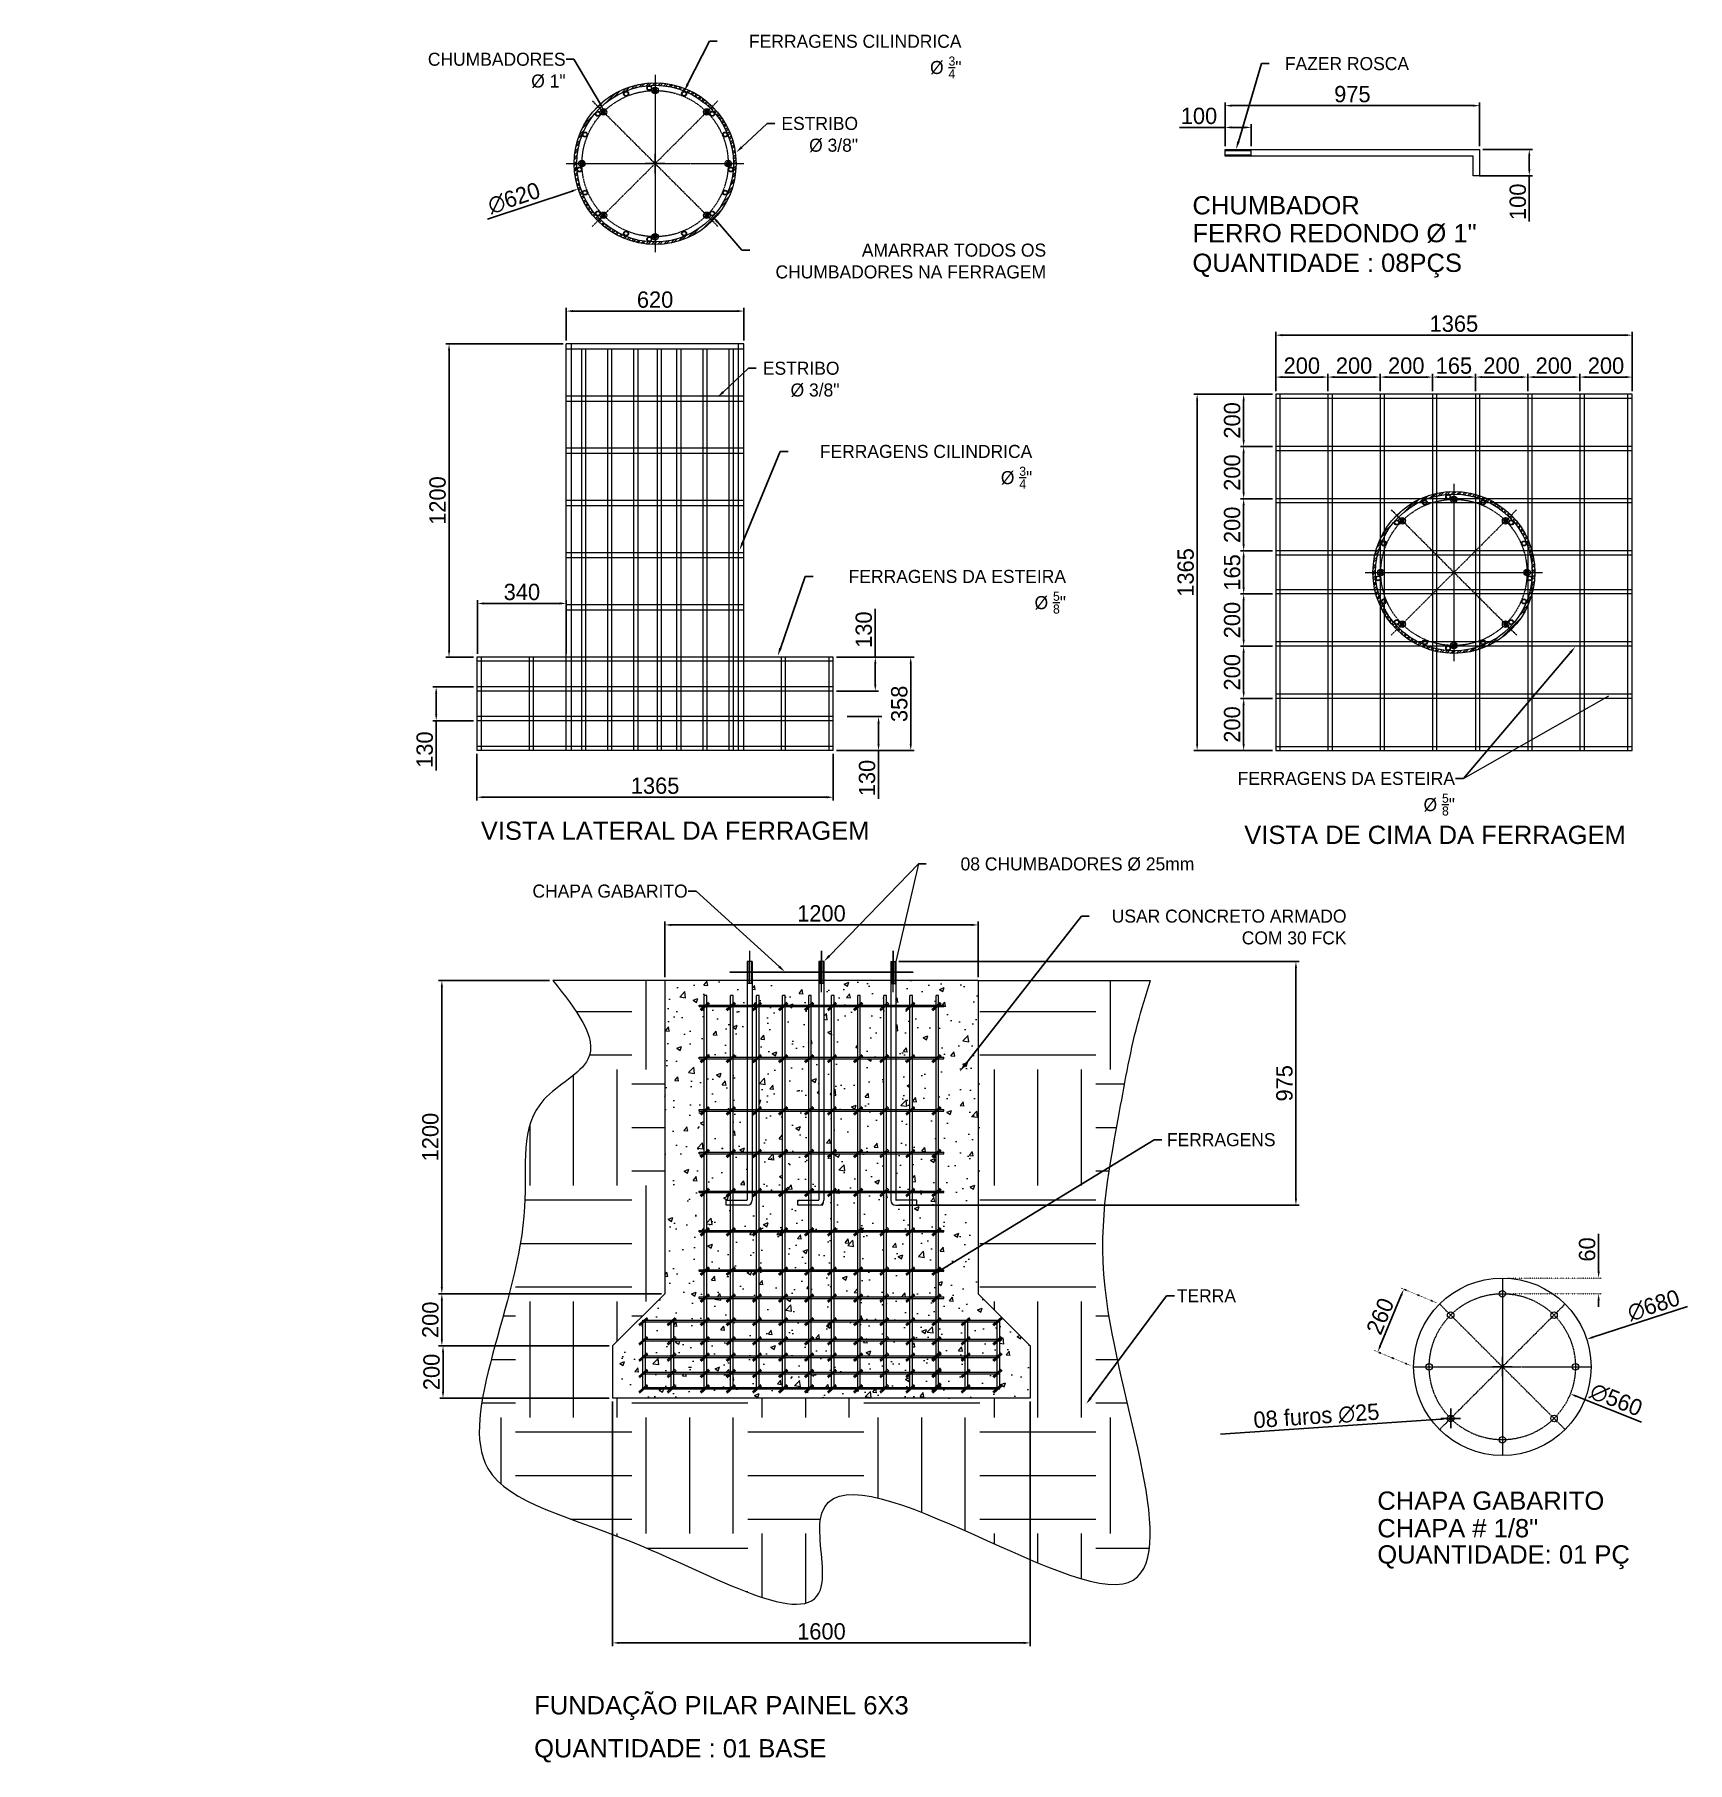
# Model space of a CAD drawing. Header units: millimetres. Extents: x 259906 to 295831, y -52980 to -28535.
# Drawn here: x 259906 to 266237, y -35155 to -28535 of the extents above; entities that cross this region are included whole.
import ezdxf
from ezdxf import colors
from ezdxf.entities.mleader import LeaderData, LeaderLine
from ezdxf.math import Vec2, Vec3

# ---------------------------------------------------------------- set-up
doc = ezdxf.new("R2010")
doc.units = ezdxf.units.MM
doc.header["$LTSCALE"] = 0.2
doc.linetypes.add('ACAD_ISO07W100', pattern=[3, 0, -3])
doc.linetypes.add('CENTER', pattern=[50.8, 31.75, -6.35, 6.35, -6.35])
for name, color, linetype, lineweight in [('03', 3, 'Continuous', 13), ('05', 5, 'Continuous', 18), ('CENT 1', 1, 'CENTER', 9), ('CONT 1', 1, 'Continuous', 9), ('CONT 2', 2, 'Continuous', 13), ('CONT4', 4, 'Continuous', 5), ('COTA', 1, 'Continuous', 9)]:
    doc.layers.add(name, color=color, linetype=linetype, lineweight=lineweight)
doc.styles.add('1-500', font='arial.ttf', dxfattribs={"height": 100})
doc.dimstyles.new('ESC25', dxfattribs={"dimscale": 25, "dimtxt": 2.5, "dimasz": 1, "dimexe": 0.5, "dimexo": 0.5, "dimgap": 0.5, "dimtad": 1, "dimdec": 0, "dimzin": 0, "dimdsep": 46, "dimtxsty": 'Standard', "dimcen": 1.5, "dimclrd": 1, "dimclre": 1, "dimclrt": 2, "dimadec": 0, "dimazin": 0, "dimtfac": 1, "dimtdec": 0, "dimtofl": 0, "dimtmove": 0, "dimatfit": 3, "dimfxl": 1, "dimtolj": 1, "dimtzin": 0, "dimarcsym": 0})

msp = doc.modelspace()

# ---------------------------------------------------------------- texts
at = {"layer": 'CONT4', "style": '1-500'}
for s, p in [('CHUMBADOR', (264341.1, -29224.5)), ('FERRO REDONDO %%C 1"', (264341.1, -29331.2)), ('QUANTIDADE : 08PÇS', (264341.1, -29444.8)), ('VISTA LATERAL DA FERRAGEM', (261615.5, -31620.5)), ('VISTA DE CIMA DA FERRAGEM', (264539.7, -31636.5)), ('CHAPA GABARITO', (265049.3, -34187.5)), ('CHAPA # 1/8"', (265049.3, -34293)), ('QUANTIDADE: 01 PÇ', (265049.3, -34393.5)), ('FUNDAÇÃO PILAR PAINEL 6X3', (261819.8, -34971.4)), ('QUANTIDADE : 01 BASE', (261819.8, -35136.3))]:
    msp.add_text(s, height=70, dxfattribs=at).set_placement(p)

# ---------------------------------------------------------------- blocks, each defined once
blk = doc.blocks.new('*D86')
at = {"layer": 'COTA', "color": 1, "lineweight": -2, "transparency": 16777216}
for p, q in [((266237, -33408.4), (265875.2, -33526.3)), ((265528.1, -33677), (265528.1, -33602)), ((265490.6, -33639.5), (265565.6, -33639.5))]:
    blk.add_line(p, q, dxfattribs=at)
at = {"layer": 'COTA', "color": 1, "transparency": 16777216}
blk.add_solid([(265873.9, -33522.4), (265876.5, -33530.3), (265851.4, -33534.1)], dxfattribs=at)
at = {"layer": 'COTA', "color": 2, "transparency": 16777216, "insert": (266107.6, -33404.5), "char_height": 62.5, "attachment_point": 5, "rotation": 18.05587}
blk.add_mtext('\\A1;∅680', dxfattribs=at)
blk = doc.blocks.new('*D87')
at = {"layer": 'COTA', "color": 1, "lineweight": -2, "transparency": 16777216}
for p, q in [((265528.1, -33677), (265528.1, -33602)), ((265490.6, -33639.5), (265565.6, -33639.5)), ((266061.1, -33852), (265811.4, -33752.4))]:
    blk.add_line(p, q, dxfattribs=at)
at = {"layer": 'COTA', "color": 1, "transparency": 16777216}
blk.add_solid([(265813, -33748.6), (265809.9, -33756.3), (265788.2, -33743.2)], dxfattribs=at)
at = {"layer": 'COTA', "color": 2, "transparency": 16777216, "insert": (265964.1, -33766.2), "char_height": 62.5, "attachment_point": 5, "rotation": 338.25867}
blk.add_mtext('\\A1;∅560', dxfattribs=at)
blk = doc.blocks.new('*D88')
at = {"layer": 'COTA', "color": 1, "linetype": 'ACAD_ISO07W100', "lineweight": -2, "transparency": 16777216}
for p, q in [((265276.2, -33394.3), (265139, -33337.4)), ((265176.6, -33634.7), (265039.4, -33577.8))]:
    blk.add_line(p, q, dxfattribs=at)
at = {"layer": 'COTA', "color": 1, "lineweight": -2, "transparency": 16777216}
blk.add_line((265140.9, -33365.3), (265060.5, -33559.5), dxfattribs=at)
at = {"layer": 'COTA', "color": 1, "transparency": 16777216}
for points in [[(265137.1, -33363.7), (265144.8, -33366.9), (265150.5, -33342.2)], [(265056.6, -33557.9), (265064.3, -33561.1), (265050.9, -33582.6)]]:
    blk.add_solid(points, dxfattribs=at)
at = {"layer": 'COTA', "color": 2, "transparency": 16777216, "insert": (265060.3, -33445.7), "char_height": 62.5, "attachment_point": 5, "rotation": 67.5}
blk.add_mtext('\\A1;260', dxfattribs=at)
blk = doc.blocks.new('*D89')
at = {"layer": 'COTA', "color": 1, "lineweight": -2, "transparency": 16777216}
for p, q in [((265896.9, -33274.5), (265896.9, -33130.7)), ((265896.9, -33384.5), (265896.9, -33409.5))]:
    blk.add_line(p, q, dxfattribs=at)
at = {"layer": 'COTA', "color": 1, "linetype": 'ACAD_ISO07W100', "lineweight": -2, "transparency": 16777216}
for p, q in [((265540.6, -33299.5), (265909.4, -33299.5)), ((265540.6, -33359.5), (265909.4, -33359.5))]:
    blk.add_line(p, q, dxfattribs=at)
at = {"layer": 'COTA', "color": 1, "transparency": 16777216}
for points in [[(265892.8, -33274.5), (265901.1, -33274.5), (265896.9, -33299.5)], [(265892.8, -33384.5), (265901.1, -33384.5), (265896.9, -33359.5)]]:
    blk.add_solid(points, dxfattribs=at)
at = {"layer": 'COTA', "color": 2, "transparency": 16777216, "insert": (265853.2, -33190.1), "char_height": 62.5, "attachment_point": 5, "rotation": 90}
blk.add_mtext('\\A1;60', dxfattribs=at)
blk = doc.blocks.new('*D90')
at = {"layer": 'COTA', "color": 1, "lineweight": -2, "transparency": 16777216}
for p, q in [((265330.2, -33874.9), (265330.2, -33799.9)), ((264448, -33898.3), (265292.7, -33840)), ((265292.7, -33837.4), (265367.7, -33837.4))]:
    blk.add_line(p, q, dxfattribs=at)
at = {"layer": 'COTA', "color": 1, "transparency": 16777216}
blk.add_solid([(265292.5, -33835.9), (265293, -33844.2), (265317.7, -33838.3)], dxfattribs=at)
at = {"layer": 'COTA', "color": 2, "transparency": 16777216, "insert": (264816, -33829.1), "char_height": 62.5, "attachment_point": 5, "rotation": 3.9485}
blk.add_mtext('\\A1;08 furos ∅25', dxfattribs=at)
blk = doc.blocks.new('*D91')
at = {"layer": 'COTA', "color": 1, "lineweight": -2, "transparency": 16777216}
for p, q in [((262120.2, -33772), (262120.2, -34710)), ((263720.2, -33772), (263720.2, -34710)), ((262145.2, -34697.5), (263695.2, -34697.5))]:
    blk.add_line(p, q, dxfattribs=at)
at = {"layer": 'COTA', "color": 1, "transparency": 16777216}
for points in [[(262145.2, -34693.3), (262145.2, -34701.6), (262120.2, -34697.5)], [(263695.2, -34693.3), (263695.2, -34701.6), (263720.2, -34697.5)]]:
    blk.add_solid(points, dxfattribs=at)
at = {"layer": 'COTA', "color": 2, "transparency": 16777216, "insert": (262920.2, -34653.7), "char_height": 62.5, "attachment_point": 5}
blk.add_mtext('\\A1;1600', dxfattribs=at)
blk = doc.blocks.new('*D92')
at = {"layer": 'COTA', "color": 1, "lineweight": -2, "transparency": 16777216}
for p, q in [((262107.7, -33559.5), (261458.2, -33559.5)), ((261470.7, -33734.5), (261470.7, -33584.5)), ((262107.7, -33759.5), (261458.2, -33759.5))]:
    blk.add_line(p, q, dxfattribs=at)
at = {"layer": 'COTA', "color": 1, "transparency": 16777216}
for points in [[(261466.6, -33584.5), (261474.9, -33584.5), (261470.7, -33559.5)], [(261466.6, -33734.5), (261474.9, -33734.5), (261470.7, -33759.5)]]:
    blk.add_solid(points, dxfattribs=at)
at = {"layer": 'COTA', "color": 2, "transparency": 16777216, "insert": (261427, -33659.5), "char_height": 62.5, "attachment_point": 5, "rotation": 90}
blk.add_mtext('\\A1;200', dxfattribs=at)
blk = doc.blocks.new('*D93')
at = {"layer": 'COTA', "color": 1, "lineweight": -2, "transparency": 16777216}
for p, q in [((262307.7, -33359.5), (261453.7, -33359.5)), ((261466.2, -33534.5), (261466.2, -33384.5)), ((262107.7, -33559.5), (261453.7, -33559.5))]:
    blk.add_line(p, q, dxfattribs=at)
at = {"layer": 'COTA', "color": 1, "transparency": 16777216}
for points in [[(261462.1, -33384.5), (261470.4, -33384.5), (261466.2, -33359.5)], [(261462.1, -33534.5), (261470.4, -33534.5), (261466.2, -33559.5)]]:
    blk.add_solid(points, dxfattribs=at)
at = {"layer": 'COTA', "color": 2, "transparency": 16777216, "insert": (261422.5, -33459.5), "char_height": 62.5, "attachment_point": 5, "rotation": 90}
blk.add_mtext('\\A1;200', dxfattribs=at)
blk = doc.blocks.new('*D94')
at = {"layer": 'COTA', "color": 1, "lineweight": -2, "transparency": 16777216}
for p, q in [((261878.6, -32159.5), (261453.7, -32159.5)), ((261466.2, -33334.5), (261466.2, -32184.5)), ((262307.7, -33359.5), (261453.7, -33359.5))]:
    blk.add_line(p, q, dxfattribs=at)
at = {"layer": 'COTA', "color": 1, "transparency": 16777216}
for points in [[(261462.1, -32184.5), (261470.4, -32184.5), (261466.2, -32159.5)], [(261462.1, -33334.5), (261470.4, -33334.5), (261466.2, -33359.5)]]:
    blk.add_solid(points, dxfattribs=at)
at = {"layer": 'COTA', "color": 2, "transparency": 16777216, "insert": (261422.5, -32759.5), "char_height": 62.5, "attachment_point": 5, "rotation": 90}
blk.add_mtext('\\A1;1200', dxfattribs=at)
blk = doc.blocks.new('*D95')
at = {"layer": 'COTA', "color": 1, "lineweight": -2, "transparency": 16777216}
for p, q in [((262320.2, -32147), (262320.2, -31934.1)), ((262345.2, -31946.6), (263495.2, -31946.6)), ((263520.2, -32147), (263520.2, -31934.1))]:
    blk.add_line(p, q, dxfattribs=at)
at = {"layer": 'COTA', "color": 1, "transparency": 16777216}
for points in [[(262345.2, -31942.4), (262345.2, -31950.8), (262320.2, -31946.6)], [(263495.2, -31942.4), (263495.2, -31950.8), (263520.2, -31946.6)]]:
    blk.add_solid(points, dxfattribs=at)
at = {"layer": 'COTA', "color": 2, "transparency": 16777216, "insert": (262920.2, -31902.8), "char_height": 62.5, "attachment_point": 5}
blk.add_mtext('\\A1;1200', dxfattribs=at)
blk = doc.blocks.new('*D96')
at = {"layer": 'COTA', "color": 1, "lineweight": -2, "transparency": 16777216}
for p, q in [((264660.1, -29901.2), (264660.1, -29674.7)), ((266000.1, -29687.2), (264685.1, -29687.2)), ((266025.1, -29901.2), (266025.1, -29674.7))]:
    blk.add_line(p, q, dxfattribs=at)
at = {"layer": 'COTA', "color": 1, "transparency": 16777216}
for points in [[(264685.1, -29683), (264685.1, -29691.3), (264660.1, -29687.2)], [(266000.1, -29683), (266000.1, -29691.3), (266025.1, -29687.2)]]:
    blk.add_solid(points, dxfattribs=at)
at = {"layer": 'COTA', "color": 2, "transparency": 16777216, "insert": (265342.6, -29643.4), "char_height": 62.5, "attachment_point": 5}
blk.add_mtext('\\A1;1365', dxfattribs=at)
blk = doc.blocks.new('*D97')
at = {"layer": 'COTA', "color": 1, "lineweight": -2, "transparency": 16777216}
for p, q in [((264660.1, -29901.2), (264660.1, -29835.2)), ((264685.1, -29847.7), (264835.1, -29847.7)), ((264860.1, -29901.2), (264860.1, -29835.2))]:
    blk.add_line(p, q, dxfattribs=at)
at = {"layer": 'COTA', "color": 1, "transparency": 16777216}
for points in [[(264685.1, -29843.6), (264685.1, -29851.9), (264660.1, -29847.7)], [(264835.1, -29843.6), (264835.1, -29851.9), (264860.1, -29847.7)]]:
    blk.add_solid(points, dxfattribs=at)
at = {"layer": 'COTA', "color": 2, "transparency": 16777216, "insert": (264760.1, -29804), "char_height": 62.5, "attachment_point": 5}
blk.add_mtext('\\A1;200', dxfattribs=at)
blk = doc.blocks.new('*D98')
at = {"layer": 'COTA', "color": 1, "lineweight": -2, "transparency": 16777216}
for p, q in [((264860.1, -29901.2), (264860.1, -29835.2)), ((264885.1, -29847.7), (265035.1, -29847.7)), ((265060.1, -29901.2), (265060.1, -29835.2))]:
    blk.add_line(p, q, dxfattribs=at)
at = {"layer": 'COTA', "color": 1, "transparency": 16777216}
for points in [[(264885.1, -29843.6), (264885.1, -29851.9), (264860.1, -29847.7)], [(265035.1, -29843.6), (265035.1, -29851.9), (265060.1, -29847.7)]]:
    blk.add_solid(points, dxfattribs=at)
at = {"layer": 'COTA', "color": 2, "transparency": 16777216, "insert": (264960.1, -29804), "char_height": 62.5, "attachment_point": 5}
blk.add_mtext('\\A1;200', dxfattribs=at)
blk = doc.blocks.new('*D99')
at = {"layer": 'COTA', "color": 1, "lineweight": -2, "transparency": 16777216}
for p, q in [((265060.1, -29901.2), (265060.1, -29835.2)), ((265085.1, -29847.7), (265235.1, -29847.7)), ((265260.1, -29901.2), (265260.1, -29835.2))]:
    blk.add_line(p, q, dxfattribs=at)
at = {"layer": 'COTA', "color": 1, "transparency": 16777216}
for points in [[(265085.1, -29843.6), (265085.1, -29851.9), (265060.1, -29847.7)], [(265235.1, -29843.6), (265235.1, -29851.9), (265260.1, -29847.7)]]:
    blk.add_solid(points, dxfattribs=at)
at = {"layer": 'COTA', "color": 2, "transparency": 16777216, "insert": (265160.1, -29804), "char_height": 62.5, "attachment_point": 5}
blk.add_mtext('\\A1;200', dxfattribs=at)
blk = doc.blocks.new('*D100')
at = {"layer": 'COTA', "color": 1, "lineweight": -2, "transparency": 16777216}
for p, q in [((265260.1, -29901.2), (265260.1, -29835.2)), ((265285.1, -29847.7), (265400.1, -29847.7)), ((265425.1, -29901.2), (265425.1, -29835.2))]:
    blk.add_line(p, q, dxfattribs=at)
at = {"layer": 'COTA', "color": 1, "transparency": 16777216}
for points in [[(265285.1, -29843.6), (265285.1, -29851.9), (265260.1, -29847.7)], [(265400.1, -29843.6), (265400.1, -29851.9), (265425.1, -29847.7)]]:
    blk.add_solid(points, dxfattribs=at)
at = {"layer": 'COTA', "color": 2, "transparency": 16777216, "insert": (265342.6, -29804), "char_height": 62.5, "attachment_point": 5}
blk.add_mtext('\\A1;165', dxfattribs=at)
blk = doc.blocks.new('*D101')
at = {"layer": 'COTA', "color": 1, "lineweight": -2, "transparency": 16777216}
for p, q in [((265425.1, -29901.2), (265425.1, -29835.2)), ((265450.1, -29847.7), (265600.1, -29847.7)), ((265625.1, -29901.2), (265625.1, -29835.2))]:
    blk.add_line(p, q, dxfattribs=at)
at = {"layer": 'COTA', "color": 1, "transparency": 16777216}
for points in [[(265450.1, -29843.6), (265450.1, -29851.9), (265425.1, -29847.7)], [(265600.1, -29843.6), (265600.1, -29851.9), (265625.1, -29847.7)]]:
    blk.add_solid(points, dxfattribs=at)
at = {"layer": 'COTA', "color": 2, "transparency": 16777216, "insert": (265525.1, -29804), "char_height": 62.5, "attachment_point": 5}
blk.add_mtext('\\A1;200', dxfattribs=at)
blk = doc.blocks.new('*D102')
at = {"layer": 'COTA', "color": 1, "lineweight": -2, "transparency": 16777216}
for p, q in [((265625.1, -29901.2), (265625.1, -29835.2)), ((265650.1, -29847.7), (265800.1, -29847.7)), ((265825.1, -29901.2), (265825.1, -29835.2))]:
    blk.add_line(p, q, dxfattribs=at)
at = {"layer": 'COTA', "color": 1, "transparency": 16777216}
for points in [[(265650.1, -29843.6), (265650.1, -29851.9), (265625.1, -29847.7)], [(265800.1, -29843.6), (265800.1, -29851.9), (265825.1, -29847.7)]]:
    blk.add_solid(points, dxfattribs=at)
at = {"layer": 'COTA', "color": 2, "transparency": 16777216, "insert": (265725.1, -29804), "char_height": 62.5, "attachment_point": 5}
blk.add_mtext('\\A1;200', dxfattribs=at)
blk = doc.blocks.new('*D103')
at = {"layer": 'COTA', "color": 1, "lineweight": -2, "transparency": 16777216}
for p, q in [((265825.1, -29901.2), (265825.1, -29835.2)), ((265850.1, -29847.7), (266000.1, -29847.7)), ((266025.1, -29901.2), (266025.1, -29835.2))]:
    blk.add_line(p, q, dxfattribs=at)
at = {"layer": 'COTA', "color": 1, "transparency": 16777216}
for points in [[(265850.1, -29843.6), (265850.1, -29851.9), (265825.1, -29847.7)], [(266000.1, -29843.6), (266000.1, -29851.9), (266025.1, -29847.7)]]:
    blk.add_solid(points, dxfattribs=at)
at = {"layer": 'COTA', "color": 2, "transparency": 16777216, "insert": (265925.1, -29804), "char_height": 62.5, "attachment_point": 5}
blk.add_mtext('\\A1;200', dxfattribs=at)
blk = doc.blocks.new('*D104')
at = {"layer": 'COTA', "color": 1, "lineweight": -2, "transparency": 16777216}
for p, q in [((264647.6, -29913.7), (264346.6, -29913.7)), ((264359.1, -29938.7), (264359.1, -31253.7)), ((264647.6, -31278.7), (264346.6, -31278.7))]:
    blk.add_line(p, q, dxfattribs=at)
at = {"layer": 'COTA', "color": 1, "transparency": 16777216}
for points in [[(264355, -29938.7), (264363.3, -29938.7), (264359.1, -29913.7)], [(264355, -31253.7), (264363.3, -31253.7), (264359.1, -31278.7)]]:
    blk.add_solid(points, dxfattribs=at)
at = {"layer": 'COTA', "color": 2, "transparency": 16777216, "insert": (264315.4, -30596.2), "char_height": 62.5, "attachment_point": 5, "rotation": 90}
blk.add_mtext('\\A1;1365', dxfattribs=at)
blk = doc.blocks.new('*D105')
at = {"layer": 'COTA', "color": 1, "lineweight": -2, "transparency": 16777216}
for p, q in [((264647.6, -31078.7), (264524.8, -31078.7)), ((264537.3, -31253.7), (264537.3, -31103.7)), ((264647.6, -31278.7), (264524.8, -31278.7))]:
    blk.add_line(p, q, dxfattribs=at)
at = {"layer": 'COTA', "color": 1, "transparency": 16777216}
for points in [[(264533.1, -31103.7), (264541.4, -31103.7), (264537.3, -31078.7)], [(264533.1, -31253.7), (264541.4, -31253.7), (264537.3, -31278.7)]]:
    blk.add_solid(points, dxfattribs=at)
at = {"layer": 'COTA', "color": 2, "transparency": 16777216, "insert": (264493.5, -31178.7), "char_height": 62.5, "attachment_point": 5, "rotation": 90}
blk.add_mtext('\\A1;200', dxfattribs=at)
blk = doc.blocks.new('*D106')
at = {"layer": 'COTA', "color": 1, "lineweight": -2, "transparency": 16777216}
for p, q in [((264647.6, -30878.7), (264524.8, -30878.7)), ((264537.3, -31053.7), (264537.3, -30903.7)), ((264647.6, -31078.7), (264524.8, -31078.7))]:
    blk.add_line(p, q, dxfattribs=at)
at = {"layer": 'COTA', "color": 1, "transparency": 16777216}
for points in [[(264533.1, -30903.7), (264541.4, -30903.7), (264537.3, -30878.7)], [(264533.1, -31053.7), (264541.4, -31053.7), (264537.3, -31078.7)]]:
    blk.add_solid(points, dxfattribs=at)
at = {"layer": 'COTA', "color": 2, "transparency": 16777216, "insert": (264493.5, -30978.7), "char_height": 62.5, "attachment_point": 5, "rotation": 90}
blk.add_mtext('\\A1;200', dxfattribs=at)
blk = doc.blocks.new('*D107')
at = {"layer": 'COTA', "color": 1, "lineweight": -2, "transparency": 16777216}
for p, q in [((264647.6, -30678.7), (264524.8, -30678.7)), ((264537.3, -30853.7), (264537.3, -30703.7)), ((264647.6, -30878.7), (264524.8, -30878.7))]:
    blk.add_line(p, q, dxfattribs=at)
at = {"layer": 'COTA', "color": 1, "transparency": 16777216}
for points in [[(264533.1, -30703.7), (264541.4, -30703.7), (264537.3, -30678.7)], [(264533.1, -30853.7), (264541.4, -30853.7), (264537.3, -30878.7)]]:
    blk.add_solid(points, dxfattribs=at)
at = {"layer": 'COTA', "color": 2, "transparency": 16777216, "insert": (264493.5, -30778.7), "char_height": 62.5, "attachment_point": 5, "rotation": 90}
blk.add_mtext('\\A1;200', dxfattribs=at)
blk = doc.blocks.new('*D108')
at = {"layer": 'COTA', "color": 1, "lineweight": -2, "transparency": 16777216}
for p, q in [((264647.6, -30513.7), (264524.8, -30513.7)), ((264537.3, -30653.7), (264537.3, -30538.7)), ((264647.6, -30678.7), (264524.8, -30678.7))]:
    blk.add_line(p, q, dxfattribs=at)
at = {"layer": 'COTA', "color": 1, "transparency": 16777216}
for points in [[(264533.1, -30538.7), (264541.4, -30538.7), (264537.3, -30513.7)], [(264533.1, -30653.7), (264541.4, -30653.7), (264537.3, -30678.7)]]:
    blk.add_solid(points, dxfattribs=at)
at = {"layer": 'COTA', "color": 2, "transparency": 16777216, "insert": (264493.5, -30596.2), "char_height": 62.5, "attachment_point": 5, "rotation": 90}
blk.add_mtext('\\A1;165', dxfattribs=at)
blk = doc.blocks.new('*D109')
at = {"layer": 'COTA', "color": 1, "lineweight": -2, "transparency": 16777216}
for p, q in [((264647.6, -30313.7), (264524.8, -30313.7)), ((264537.3, -30488.7), (264537.3, -30338.7)), ((264647.6, -30513.7), (264524.8, -30513.7))]:
    blk.add_line(p, q, dxfattribs=at)
at = {"layer": 'COTA', "color": 1, "transparency": 16777216}
for points in [[(264533.1, -30338.7), (264541.4, -30338.7), (264537.3, -30313.7)], [(264533.1, -30488.7), (264541.4, -30488.7), (264537.3, -30513.7)]]:
    blk.add_solid(points, dxfattribs=at)
at = {"layer": 'COTA', "color": 2, "transparency": 16777216, "insert": (264493.5, -30413.7), "char_height": 62.5, "attachment_point": 5, "rotation": 90}
blk.add_mtext('\\A1;200', dxfattribs=at)
blk = doc.blocks.new('*D110')
at = {"layer": 'COTA', "color": 1, "lineweight": -2, "transparency": 16777216}
for p, q in [((264647.6, -30113.7), (264524.8, -30113.7)), ((264537.3, -30288.7), (264537.3, -30138.7)), ((264647.6, -30313.7), (264524.8, -30313.7))]:
    blk.add_line(p, q, dxfattribs=at)
at = {"layer": 'COTA', "color": 1, "transparency": 16777216}
for points in [[(264533.1, -30138.7), (264541.4, -30138.7), (264537.3, -30113.7)], [(264533.1, -30288.7), (264541.4, -30288.7), (264537.3, -30313.7)]]:
    blk.add_solid(points, dxfattribs=at)
at = {"layer": 'COTA', "color": 2, "transparency": 16777216, "insert": (264493.5, -30213.7), "char_height": 62.5, "attachment_point": 5, "rotation": 90}
blk.add_mtext('\\A1;200', dxfattribs=at)
blk = doc.blocks.new('*D111')
at = {"layer": 'COTA', "color": 1, "lineweight": -2, "transparency": 16777216}
for p, q in [((264647.6, -29913.7), (264524.8, -29913.7)), ((264537.3, -30088.7), (264537.3, -29938.7)), ((264647.6, -30113.7), (264524.8, -30113.7))]:
    blk.add_line(p, q, dxfattribs=at)
at = {"layer": 'COTA', "color": 1, "transparency": 16777216}
for points in [[(264533.1, -29938.7), (264541.4, -29938.7), (264537.3, -29913.7)], [(264533.1, -30088.7), (264541.4, -30088.7), (264537.3, -30113.7)]]:
    blk.add_solid(points, dxfattribs=at)
at = {"layer": 'COTA', "color": 2, "transparency": 16777216, "insert": (264493.5, -30013.7), "char_height": 62.5, "attachment_point": 5, "rotation": 90}
blk.add_mtext('\\A1;200', dxfattribs=at)
blk = doc.blocks.new('*D112')
at = {"layer": 'COTA', "color": 1, "lineweight": -2, "transparency": 16777216}
for p, q in [((262978, -30920.7), (263274.7, -30920.7)), ((263262.2, -30945.7), (263262.2, -31253.7)), ((262978, -31278.7), (263274.7, -31278.7))]:
    blk.add_line(p, q, dxfattribs=at)
at = {"layer": 'COTA', "color": 1, "transparency": 16777216}
for points in [[(263258.1, -30945.7), (263266.4, -30945.7), (263262.2, -30920.7)], [(263258.1, -31253.7), (263266.4, -31253.7), (263262.2, -31278.7)]]:
    blk.add_solid(points, dxfattribs=at)
at = {"layer": 'COTA', "color": 2, "transparency": 16777216, "insert": (263218.5, -31099.7), "char_height": 62.5, "attachment_point": 5, "rotation": 90}
blk.add_mtext('\\A1;358', dxfattribs=at)
blk = doc.blocks.new('*D113')
at = {"layer": 'COTA', "color": 1, "lineweight": -2, "transparency": 16777216}
for p, q in [((263126.4, -30920.7), (263126.4, -30735.2)), ((262978, -30920.7), (263138.9, -30920.7)), ((263126.4, -31025.7), (263126.4, -30945.7)), ((262978, -31050.7), (263138.9, -31050.7))]:
    blk.add_line(p, q, dxfattribs=at)
at = {"layer": 'COTA', "color": 1, "transparency": 16777216}
for points in [[(263122.2, -30945.7), (263130.5, -30945.7), (263126.4, -30920.7)], [(263122.2, -31025.7), (263130.5, -31025.7), (263126.4, -31050.7)]]:
    blk.add_solid(points, dxfattribs=at)
at = {"layer": 'COTA', "color": 2, "transparency": 16777216, "insert": (263082.6, -30815.5), "char_height": 62.5, "attachment_point": 5, "rotation": 90}
blk.add_mtext('\\A1;130', dxfattribs=at)
blk = doc.blocks.new('*D114')
at = {"layer": 'COTA', "color": 1, "lineweight": -2, "transparency": 16777216}
for p, q in [((263019, -31148.7), (263151.4, -31148.7)), ((263138.9, -31173.7), (263138.9, -31253.7)), ((262978, -31278.7), (263151.4, -31278.7)), ((263138.9, -31278.7), (263138.9, -31464.1))]:
    blk.add_line(p, q, dxfattribs=at)
at = {"layer": 'COTA', "color": 1, "transparency": 16777216}
for points in [[(263134.7, -31173.7), (263143, -31173.7), (263138.9, -31148.7)], [(263134.7, -31253.7), (263143, -31253.7), (263138.9, -31278.7)]]:
    blk.add_solid(points, dxfattribs=at)
at = {"layer": 'COTA', "color": 2, "transparency": 16777216, "insert": (263095.1, -31383.9), "char_height": 62.5, "attachment_point": 5, "rotation": 90}
blk.add_mtext('\\A1;130', dxfattribs=at)
blk = doc.blocks.new('*D115')
at = {"layer": 'COTA', "color": 1, "lineweight": -2, "transparency": 16777216}
for p, q in [((261588, -31034.7), (261432, -31034.7)), ((261444.5, -31059.7), (261444.5, -31139.7)), ((261588, -31164.7), (261432, -31164.7)), ((261444.5, -31164.7), (261444.5, -31355.3))]:
    blk.add_line(p, q, dxfattribs=at)
at = {"layer": 'COTA', "color": 1, "transparency": 16777216}
for points in [[(261440.4, -31059.7), (261448.7, -31059.7), (261444.5, -31034.7)], [(261440.4, -31139.7), (261448.7, -31139.7), (261444.5, -31164.7)]]:
    blk.add_solid(points, dxfattribs=at)
at = {"layer": 'COTA', "color": 2, "transparency": 16777216, "insert": (261400.8, -31275.1), "char_height": 62.5, "attachment_point": 5, "rotation": 90}
blk.add_mtext('\\A1;130', dxfattribs=at)
blk = doc.blocks.new('*D116')
at = {"layer": 'COTA', "color": 1, "lineweight": -2, "transparency": 16777216}
for p, q in [((261930.5, -29720.7), (261481.3, -29720.7)), ((261493.8, -30895.7), (261493.8, -29745.7)), ((261588, -30920.7), (261481.3, -30920.7))]:
    blk.add_line(p, q, dxfattribs=at)
at = {"layer": 'COTA', "color": 1, "transparency": 16777216}
for points in [[(261489.7, -29745.7), (261498, -29745.7), (261493.8, -29720.7)], [(261489.7, -30895.7), (261498, -30895.7), (261493.8, -30920.7)]]:
    blk.add_solid(points, dxfattribs=at)
at = {"layer": 'COTA', "color": 2, "transparency": 16777216, "insert": (261450.1, -30320.7), "char_height": 62.5, "attachment_point": 5, "rotation": 90}
blk.add_mtext('\\A1;1200', dxfattribs=at)
blk = doc.blocks.new('*D117')
at = {"layer": 'COTA', "color": 1, "lineweight": -2, "transparency": 16777216}
for p, q in [((261600.5, -31291.2), (261600.5, -31469.9)), ((262965.5, -31291.2), (262965.5, -31469.9)), ((261625.5, -31457.4), (262940.5, -31457.4))]:
    blk.add_line(p, q, dxfattribs=at)
at = {"layer": 'COTA', "color": 1, "transparency": 16777216}
for points in [[(261625.5, -31453.2), (261625.5, -31461.6), (261600.5, -31457.4)], [(262940.5, -31453.2), (262940.5, -31461.6), (262965.5, -31457.4)]]:
    blk.add_solid(points, dxfattribs=at)
at = {"layer": 'COTA', "color": 2, "transparency": 16777216, "insert": (262283, -31413.6), "char_height": 62.5, "attachment_point": 5}
blk.add_mtext('\\A1;1365', dxfattribs=at)
blk = doc.blocks.new('*D118')
at = {"layer": 'COTA', "color": 1, "lineweight": -2, "transparency": 16777216}
for p, q in [((261602.6, -30908.2), (261602.6, -30702.6)), ((261918, -30715.1), (261627.6, -30715.1)), ((261943, -30908.2), (261943, -30702.6))]:
    blk.add_line(p, q, dxfattribs=at)
at = {"layer": 'COTA', "color": 1, "transparency": 16777216}
for points in [[(261627.6, -30710.9), (261627.6, -30719.2), (261602.6, -30715.1)], [(261918, -30710.9), (261918, -30719.2), (261943, -30715.1)]]:
    blk.add_solid(points, dxfattribs=at)
at = {"layer": 'COTA', "color": 2, "transparency": 16777216, "insert": (261772.8, -30671.3), "char_height": 62.5, "attachment_point": 5}
blk.add_mtext('\\A1;340', dxfattribs=at)
blk = doc.blocks.new('*D119')
at = {"layer": 'COTA', "color": 1, "lineweight": -2, "transparency": 16777216}
for p, q in [((261943, -29708.2), (261943, -29582.4)), ((262623, -29708.2), (262623, -29582.4)), ((261968, -29594.9), (262598, -29594.9))]:
    blk.add_line(p, q, dxfattribs=at)
at = {"layer": 'COTA', "color": 1, "transparency": 16777216}
for points in [[(261968, -29590.8), (261968, -29599.1), (261943, -29594.9)], [(262598, -29590.8), (262598, -29599.1), (262623, -29594.9)]]:
    blk.add_solid(points, dxfattribs=at)
at = {"layer": 'COTA', "color": 2, "transparency": 16777216, "insert": (262283, -29551.2), "char_height": 62.5, "attachment_point": 5}
blk.add_mtext('\\A1;620', dxfattribs=at)
blk = doc.blocks.new('*D120')
at = {"layer": 'COTA', "color": 1, "lineweight": -2, "transparency": 16777216}
for p, q in [((262283, -29067.4), (262283, -28992.4)), ((262245.5, -29029.9), (262320.5, -29029.9)), ((261640.7, -29242.1), (261964.9, -29135))]:
    blk.add_line(p, q, dxfattribs=at)
at = {"layer": 'COTA', "color": 1, "transparency": 16777216}
blk.add_solid([(261963.6, -29131), (261966.3, -29138.9), (261988.7, -29127.1)], dxfattribs=at)
at = {"layer": 'COTA', "color": 2, "transparency": 16777216, "insert": (261742.7, -29162.3), "char_height": 62.5, "attachment_point": 5, "rotation": 18.27783}
blk.add_mtext('\\A1;∅620', dxfattribs=at)
blk = doc.blocks.new('*D121')
at = {"layer": 'COTA', "color": 1, "lineweight": -2, "transparency": 16777216}
for p, q in [((263217.2, -32086.5), (264749.9, -32086.5)), ((264737.4, -32111.5), (264737.4, -32995.5)), ((263217.2, -33020.5), (264749.9, -33020.5))]:
    blk.add_line(p, q, dxfattribs=at)
at = {"layer": 'COTA', "color": 1, "transparency": 16777216}
for points in [[(264733.3, -32111.5), (264741.6, -32111.5), (264737.4, -32086.5)], [(264733.3, -32995.5), (264741.6, -32995.5), (264737.4, -33020.5)]]:
    blk.add_solid(points, dxfattribs=at)
at = {"layer": 'COTA', "color": 2, "transparency": 16777216, "insert": (264693.7, -32553.5), "char_height": 62.5, "attachment_point": 5, "rotation": 90}
blk.add_mtext('\\A1;975', dxfattribs=at)
blk = doc.blocks.new('*D122')
at = {"layer": 'COTA', "color": 1, "lineweight": -2, "transparency": 16777216}
for p, q in [((264466.2, -28963.6), (264466.2, -28795.3)), ((265441.2, -28963.6), (265441.2, -28795.3)), ((264491.2, -28807.8), (265416.2, -28807.8))]:
    blk.add_line(p, q, dxfattribs=at)
at = {"layer": 'COTA', "color": 1, "transparency": 16777216}
for points in [[(264491.2, -28803.6), (264491.2, -28811.9), (264466.2, -28807.8)], [(265416.2, -28803.6), (265416.2, -28811.9), (265441.2, -28807.8)]]:
    blk.add_solid(points, dxfattribs=at)
at = {"layer": 'COTA', "color": 2, "transparency": 16777216, "insert": (264953.7, -28764), "char_height": 62.5, "attachment_point": 5}
blk.add_mtext('\\A1;975', dxfattribs=at)
blk = doc.blocks.new('*D123')
at = {"layer": 'COTA', "color": 1, "lineweight": -2, "transparency": 16777216}
for p, q in [((264466.2, -28891.2), (264291.2, -28891.2)), ((264466.2, -28963.6), (264466.2, -28878.7)), ((264541.2, -28891.2), (264491.2, -28891.2)), ((264566.2, -28963.6), (264566.2, -28878.7))]:
    blk.add_line(p, q, dxfattribs=at)
at = {"layer": 'COTA', "color": 1, "transparency": 16777216}
for points in [[(264491.2, -28887), (264491.2, -28895.4), (264466.2, -28891.2)], [(264541.2, -28887), (264541.2, -28895.4), (264566.2, -28891.2)]]:
    blk.add_solid(points, dxfattribs=at)
at = {"layer": 'COTA', "color": 2, "transparency": 16777216, "insert": (264366.2, -28847.4), "char_height": 62.5, "attachment_point": 5}
blk.add_mtext('\\A1;100', dxfattribs=at)
blk = doc.blocks.new('*D124')
at = {"layer": 'COTA', "color": 1, "lineweight": -2, "transparency": 16777216}
for p, q in [((265453.7, -28976.1), (265643.8, -28976.1)), ((265631.3, -29001.1), (265631.3, -29051.1)), ((265441.2, -29076.1), (265643.8, -29076.1)), ((265631.3, -29076.1), (265631.3, -29251.1))]:
    blk.add_line(p, q, dxfattribs=at)
at = {"layer": 'COTA', "color": 1, "transparency": 16777216}
for points in [[(265627.2, -29001.1), (265635.5, -29001.1), (265631.3, -28976.1)], [(265627.2, -29051.1), (265635.5, -29051.1), (265631.3, -29076.1)]]:
    blk.add_solid(points, dxfattribs=at)
at = {"layer": 'COTA', "color": 2, "transparency": 16777216, "insert": (265587.6, -29176.1), "char_height": 62.5, "attachment_point": 5, "rotation": 90}
blk.add_mtext('\\A1;100', dxfattribs=at)

# ---------------------------------------------------------------- dimensions: what is measured, and where the dimension line sits
at = {"layer": 'COTA'}
for base, p1, p2, picture, middle in [((265441.2, -28807.8), (264466.2, -28976.1), (265441.2, -28976.1), '*D122', (264953.7, -28764)), ((264466.2, -28891.2), (264566.2, -28976.1), (264466.2, -28976.1), '*D123', (264366.2, -28847.4)), ((264660.1, -29687.2), (266025.1, -29913.7), (264660.1, -29913.7), '*D96', (265342.6, -29643.4)), ((264860.1, -29847.7), (264660.1, -29913.7), (264860.1, -29913.7), '*D97', (264760.1, -29804)), ((265060.1, -29847.7), (264860.1, -29913.7), (265060.1, -29913.7), '*D98', (264960.1, -29804)), ((265260.1, -29847.7), (265060.1, -29913.7), (265260.1, -29913.7), '*D99', (265160.1, -29804)), ((265625.1, -29847.7), (265425.1, -29913.7), (265625.1, -29913.7), '*D101', (265525.1, -29804)), ((265825.1, -29847.7), (265625.1, -29913.7), (265825.1, -29913.7), '*D102', (265725.1, -29804)), ((266025.1, -29847.7), (265825.1, -29913.7), (266025.1, -29913.7), '*D103', (265925.1, -29804)), ((261602.6, -30715.1), (261943, -30920.7), (261602.6, -30920.7), '*D118', (261772.8, -30671.3)), ((262965.5, -31457.4), (261600.5, -31278.7), (262965.5, -31278.7), '*D117', (262283, -31413.6)), ((263520.2, -31946.6), (262320.2, -32159.5), (263520.2, -32159.5), '*D95', (262920.2, -31902.8)), ((263720.2, -34697.5), (262120.2, -33759.5), (263720.2, -33759.5), '*D91', (262920.2, -34653.7))]:
    dim = msp.add_linear_dim(base=base, p1=p1, p2=p2, dimstyle='ESC25', dxfattribs=at)
    dim.commit()
    dim.dimension.update_dxf_attribs({"geometry": picture, "text_midpoint": middle})
for p1, p2, picture, middle in [((262577.4, -28932.7), (261988.7, -29127.1), '*D120', (261756.4, -29203.9)), ((265204.9, -33744.8), (265851.4, -33534.1), '*D86', (266121.1, -33446.1))]:
    dim = msp.add_diameter_dim_2p(p1=p1, p2=p2, dimstyle='ESC25', dxfattribs=at)
    dim.commit()
    dim.dimension.update_dxf_attribs({"geometry": picture, "text_midpoint": middle, "dimtype": 163})
for base, p1, p2, picture, middle in [((265631.3, -29076.1), (265441.2, -28976.1), (265428.7, -29076.1), '*D124', (265587.6, -29176.1)), ((261493.8, -29720.7), (261600.5, -30920.7), (261943, -29720.7), '*D116', (261450.1, -30320.7)), ((264359.1, -31278.7), (264660.1, -29913.7), (264660.1, -31278.7), '*D104', (264315.4, -30596.2)), ((263126.4, -30920.7), (262965.5, -31050.7), (262965.5, -30920.7), '*D113', (263082.6, -30815.5)), ((263262.2, -31278.7), (262965.5, -30920.7), (262965.5, -31278.7), '*D112', (263218.5, -31099.7)), ((264537.3, -31078.7), (264660.1, -31278.7), (264660.1, -31078.7), '*D105', (264493.5, -31178.7)), ((263138.9, -31278.7), (263006.5, -31148.7), (262965.5, -31278.7), '*D114', (263095.1, -31383.9)), ((261466.2, -32159.5), (262320.2, -33359.5), (261891.1, -32159.5), '*D94', (261422.5, -32759.5)), ((265896.9, -33299.5), (265528.1, -33359.5), (265528.1, -33299.5), '*D89', (265853.2, -33190.1)), ((261470.7, -33559.5), (262120.2, -33759.5), (262120.2, -33559.5), '*D92', (261427, -33659.5))]:
    dim = msp.add_linear_dim(base=base, p1=p1, p2=p2, angle=90, dimstyle='ESC25', dxfattribs=at)
    dim.commit()
    dim.dimension.update_dxf_attribs({"geometry": picture, "text_midpoint": middle})
dim = msp.add_linear_dim(base=(262623, -29594.9), p1=(261943, -29720.7), p2=(262623, -29720.7), text='620', dimstyle='ESC25', dxfattribs=at)
dim.commit()
dim.dimension.update_dxf_attribs({"geometry": '*D119', "text_midpoint": (262283, -29551.2)})
dim = msp.add_linear_dim(base=(265425.1, -29847.7), p1=(265260.1, -29913.7), p2=(265425.1, -29913.7), dimstyle='ESC25', dxfattribs=at)
dim.commit()
dim.dimension.update_dxf_attribs({"geometry": '*D100', "text_midpoint": (265342.6, -29847.7), "dimtype": 160})
for base, p1, p2, picture, middle in [((264537.3, -29913.7), (264660.1, -30113.7), (264660.1, -29913.7), '*D111', (264493.5, -30013.7)), ((264537.3, -30113.7), (264660.1, -30313.7), (264660.1, -30113.7), '*D110', (264493.5, -30213.7)), ((264537.3, -30313.7), (264660.1, -30513.7), (264660.1, -30313.7), '*D109', (264493.5, -30413.7)), ((264537.3, -30678.7), (264660.1, -30878.7), (264660.1, -30678.7), '*D107', (264493.5, -30778.7)), ((264537.3, -30878.7), (264660.1, -31078.7), (264660.1, -30878.7), '*D106', (264493.5, -30978.7))]:
    dim = msp.add_linear_dim(base=base, p1=p1, p2=p2, angle=90, dimstyle='ESC25', override={"dimtmove": 1}, dxfattribs=at)
    dim.commit()
    dim.dimension.update_dxf_attribs({"geometry": picture, "text_midpoint": middle})
dim = msp.add_linear_dim(base=(264537.3, -30513.7), p1=(264660.1, -30678.7), p2=(264660.1, -30513.7), angle=90, dimstyle='ESC25', override={"dimtmove": 1}, dxfattribs=at)
dim.commit()
dim.dimension.update_dxf_attribs({"geometry": '*D108', "text_midpoint": (264537.3, -30596.2), "dimtype": 160})
for base, p1, p2, picture, middle in [((261444.5, -31164.7), (261600.5, -31034.7), (261600.5, -31164.7), '*D115', (261444.5, -31275.1)), ((261466.2, -33359.5), (262120.2, -33559.5), (262320.2, -33359.5), '*D93', (261466.2, -33459.5))]:
    dim = msp.add_linear_dim(base=base, p1=p1, p2=p2, angle=90, dimstyle='ESC25', dxfattribs=at)
    dim.commit()
    dim.dimension.update_dxf_attribs({"geometry": picture, "text_midpoint": middle, "dimtype": 160})
dim = msp.add_linear_dim(base=(264737.4, -33020.5), p1=(263204.7, -32086.5), p2=(263204.7, -33020.5), angle=90, text='975', dimstyle='ESC25', dxfattribs=at)
dim.commit()
dim.dimension.update_dxf_attribs({"geometry": '*D121', "text_midpoint": (264693.7, -32553.5)})
dim = msp.add_aligned_dim(p1=(265287.7, -33399), p2=(265188.1, -33639.5), distance=-148.5, dimstyle='ESC25', dxfattribs=at)
dim.commit()
dim.dimension.update_dxf_attribs({"geometry": '*D88', "text_midpoint": (265060.3, -33445.7)})
dim = msp.add_diameter_dim_2p(p1=(265268.1, -33535.7), p2=(265788.2, -33743.2), dimstyle='ESC25', dxfattribs=at)
dim.commit()
dim.dimension.update_dxf_attribs({"geometry": '*D87', "text_midpoint": (265964.1, -33766.2)})
dim = msp.add_diameter_dim_2p(p1=(265342.6, -33836.6), p2=(265317.7, -33838.3), text='08 furos <>', dimstyle='ESC25', dxfattribs=at)
dim.commit()
dim.dimension.update_dxf_attribs({"geometry": '*D90', "text_midpoint": (264819, -33872.7), "dimtype": 163})

# ---------------------------------------------------------------- hatches: boundary and pattern name
at = {"layer": '05'}
h = msp.add_hatch(dxfattribs=at)
h.set_pattern_fill('AR-CONC', color=256)
h.set_pattern_definition([(50, (-5487.37, 2732.4), (182.18467, -15.939086), [19.05, -209.55]), (355, (-5487.37, 2732.4), (-35.24342, 191.05685), [15.24, -167.64058]), (100.451445, (-5472.19, 2731.07), (146.94125, 175.11775), [16.19001, -178.09024]), (46.1842, (-5487.37, 2783.2), (271.07904, -42.04233), [28.575, -314.325]), (96.63556, (-5464.78, 2779.7), (237.40413, 247.42612), [24.28502, -267.1356]), (351.18415, (-5487.37, 2783.2), (237.40413, 247.42612), [22.85997, -251.45973]), (21, (-5461.97, 2770.5), (151.61439, -102.2652), [19.05, -209.55]), (326, (-5461.97, 2770.5), (61.80203, 184.18797), [15.24, -167.64]), (71.451445, (-5449.34, 2761.98), (213.41642, 81.92277), [16.19001, -178.08994]), (37.5, (-5487.37, 2732.4), (3.088603, 84.555039), [0, -165.608, 0, -170.18, 0, -168.275]), (7.5, (-5487.37, 2732.4), (66.819663, 100.180575), [0, -97.028, 0, -161.798, 0, -64.135]), (327.5, (-5544.01, 2732.4), (135.590595, -5.728744), [0, -63.5, 0, -198.12, 0, -262.89]), (317.5, (-5569.41, 2732.4), (148.12918, 25.42649), [0, -82.55, 0, -131.572, 0, -186.69])])
h.paths.add_polyline_path([(262471.4, -32659.7), (262451.4, -32659.7), (262451.4, -32653.7), (262471.4, -32653.7), (262471.4, -32459.7), (262451.4, -32459.7), (262451.4, -32453.7), (262471.4, -32453.7), (262471.4, -32259.7), (262451.4, -32259.7), (262451.4, -32253.7), (262471.4, -32253.7), (262471.4, -32216.6), (262481.4, -32216.6), (262481.4, -32253.7), (262571.4, -32253.7), (262571.4, -32216.6), (262581.4, -32216.6), (262581.4, -32253.7), (262635.7, -32253.7), (262635.7, -32159.5), (262320.2, -32159.5), (262320.2, -33359.5), (262120.2, -33559.5), (262120.2, -33759.5), (263720.2, -33759.5), (263720.2, -33559.5), (263520.2, -33359.5), (263520.2, -33181.8), (263380, -33267.6), (263389, -33267.6), (263389, -33273.6), (263369, -33273.6), (263369, -33371.4), (263389, -33371.4), (263389, -33377.4), (263369, -33377.4), (263369, -33458.4), (263369, -33460.4), (263602.8, -33460.4), (263602.8, -33724.4), (263356.2, -33724.4), (263346.4, -33732.9), (263343.2, -33735.2), (263355.5, -33724.4), (262236.4, -33724.4), (262236.4, -33460.4), (262471.4, -33460.4), (262471.4, -33458.4), (262471.4, -33377.4), (262451.4, -33377.4), (262451.4, -33371.4), (262471.4, -33371.4), (262471.4, -33273.6), (262451.4, -33273.6), (262451.4, -33267.6), (262471.4, -33267.6), (262471.4, -33122.9), (262451.4, -33122.9), (262451.4, -33116.9), (262471.4, -33116.9), (262471.4, -32972.2), (262451.4, -32972.2), (262451.4, -32966.2), (262471.4, -32966.2), (262471.4, -32823.4), (262451.4, -32823.4), (262451.4, -32817.4), (262471.4, -32817.4)])
h.paths.add_polyline_path([(263520.2, -32159.5), (263204.7, -32159.5), (263204.7, -32253.7), (263259, -32253.7), (263259, -32216.6), (263269, -32216.6), (263269, -32253.7), (263359, -32253.7), (263359, -32216.6), (263369, -32216.6), (263369, -32253.7), (263389, -32253.7), (263389, -32259.7), (263369, -32259.7), (263369, -32453.7), (263389, -32453.7), (263389, -32459.7), (263369, -32459.7), (263369, -32653.7), (263389, -32653.7), (263389, -32659.7), (263369, -32659.7), (263369, -32817.4), (263389, -32817.4), (263389, -32823.4), (263369, -32823.4), (263369, -32966.2), (263389, -32966.2), (263389, -32972.2), (263369, -32972.2), (263369, -33116.9), (263389, -33116.9), (263389, -33122.9), (263369, -33122.9), (263369, -33267.6), (263380, -33267.6), (263520.2, -33181.8)])
h.paths.add_polyline_path([(263185.7, -32159.5), (262929.7, -32159.5), (262929.7, -32253.7), (262959, -32253.7), (262959, -32216.6), (262969, -32216.6), (262969, -32253.7), (263059, -32253.7), (263059, -32216.6), (263069, -32216.6), (263069, -32253.7), (263159, -32253.7), (263159, -32216.6), (263169, -32216.6), (263169, -32253.7), (263185.7, -32253.7)])
h.paths.add_polyline_path([(262910.7, -32159.5), (262654.7, -32159.5), (262654.7, -32253.7), (262671.4, -32253.7), (262671.4, -32216.6), (262681.4, -32216.6), (262681.4, -32253.7), (262771.4, -32253.7), (262771.4, -32216.6), (262781.4, -32216.6), (262781.4, -32253.7), (262871.4, -32253.7), (262871.4, -32216.6), (262881.4, -32216.6), (262881.4, -32253.7), (262910.7, -32253.7)], flags=17)
h.paths.add_polyline_path([(262571.4, -33122.9), (262481.4, -33122.9), (262481.4, -33267.6), (262571.4, -33267.6)], flags=17)
h.paths.add_polyline_path([(262671.4, -33122.9), (262581.4, -33122.9), (262581.4, -33267.6), (262671.4, -33267.6)], flags=17)
h.paths.add_polyline_path([(262771.4, -33122.9), (262681.4, -33122.9), (262681.4, -33267.6), (262771.4, -33267.6)], flags=17)
h.paths.add_polyline_path([(262871.4, -33122.9), (262781.4, -33122.9), (262781.4, -33267.6), (262871.4, -33267.6)], flags=17)
h.paths.add_polyline_path([(262959, -33122.9), (262881.4, -33122.9), (262881.4, -33267.6), (262959, -33267.6)], flags=17)
h.paths.add_polyline_path([(263059, -33122.9), (262969, -33122.9), (262969, -33267.6), (263059, -33267.6)], flags=17)
h.paths.add_polyline_path([(263159, -33122.9), (263069, -33122.9), (263069, -33267.6), (263159, -33267.6)], flags=17)
h.paths.add_polyline_path([(263259, -33122.9), (263169, -33122.9), (263169, -33267.6), (263259, -33267.6)], flags=17)
h.paths.add_polyline_path([(263359, -33122.9), (263269, -33122.9), (263269, -33267.6), (263359, -33267.6)], flags=17)
h.paths.add_polyline_path([(263359, -32972.2), (263269, -32972.2), (263269, -33001.5), (263285.7, -33001.5), (263285.7, -33020.5), (263269, -33020.5), (263269, -33116.9), (263359, -33116.9)], flags=17)
h.paths.add_polyline_path([(263259, -33020.5), (263204.7, -33020.5, -0.414214), (263185.7, -33001.5), (263185.7, -32972.2), (263169, -32972.2), (263169, -33116.9), (263259, -33116.9)], flags=17)
h.paths.add_polyline_path([(263159, -32972.2), (263069, -32972.2), (263069, -33116.9), (263159, -33116.9)], flags=17)
h.paths.add_polyline_path([(263059, -32972.2), (262969, -32972.2), (262969, -33116.9), (263059, -33116.9)], flags=17)
h.paths.add_polyline_path([(262959, -32972.2), (262929.7, -32972.2), (262929.7, -33001.5, -0.414214), (262910.7, -33020.5), (262881.4, -33020.5), (262881.4, -33116.9), (262959, -33116.9)], flags=17)
h.paths.add_polyline_path([(262871.4, -33020.5), (262829.7, -33020.5), (262829.7, -33001.5), (262871.4, -33001.5), (262871.4, -32972.2), (262781.4, -32972.2), (262781.4, -33116.9), (262871.4, -33116.9)], flags=17)
h.paths.add_polyline_path([(262771.4, -32972.2), (262681.4, -32972.2), (262681.4, -33116.9), (262771.4, -33116.9)], flags=17)
h.paths.add_polyline_path([(262671.4, -32972.2), (262668, -32972.2), (262654.7, -32983.8), (262654.7, -33001.5, -0.414214), (262635.7, -33020.5), (262581.4, -33020.5), (262581.4, -33116.9), (262671.4, -33116.9)], flags=17)
h.paths.add_polyline_path([(262571.4, -33020.5), (262554.7, -33020.5), (262554.7, -33001.5), (262571.4, -33001.5), (262571.4, -32972.2), (262481.4, -32972.2), (262481.4, -33116.9), (262571.4, -33116.9)], flags=17)
h.paths.add_polyline_path([(262635.7, -32972.2), (262581.4, -32972.2), (262581.4, -33001.5), (262633.7, -33001.5, 0.414214), (262635.7, -32999.5)], flags=16)
h.paths.add_polyline_path([(262910.7, -32972.2), (262881.4, -32972.2), (262881.4, -33001.5), (262908.7, -33001.5, 0.414217), (262910.7, -32999.5)], flags=16)
h.paths.add_polyline_path([(263259, -32972.2), (263204.7, -32972.2), (263204.7, -32999.5, 0.414214), (263206.7, -33001.5), (263259, -33001.5)], flags=16)
h.paths.add_polyline_path([(262571.4, -32823.4), (262481.4, -32823.4), (262481.4, -32966.2), (262571.4, -32966.2)], flags=17)
h.paths.add_polyline_path([(262635.7, -32823.4), (262581.4, -32823.4), (262581.4, -32966.2), (262635.7, -32966.2)], flags=17)
h.paths.add_polyline_path([(262771.4, -32823.4), (262681.4, -32823.4), (262681.4, -32966.2), (262771.4, -32966.2)], flags=17)
h.paths.add_polyline_path([(262871.4, -32823.4), (262781.4, -32823.4), (262781.4, -32966.2), (262871.4, -32966.2)], flags=17)
h.paths.add_polyline_path([(262910.7, -32823.4), (262881.4, -32823.4), (262881.4, -32966.2), (262910.7, -32966.2)], flags=17)
h.paths.add_polyline_path([(262959, -32823.4), (262929.7, -32823.4), (262929.7, -32966.2), (262959, -32966.2)], flags=17)
h.paths.add_polyline_path([(263059, -32823.4), (262969, -32823.4), (262969, -32966.2), (263059, -32966.2)], flags=17)
h.paths.add_polyline_path([(263159, -32823.4), (263069, -32823.4), (263069, -32966.2), (263159, -32966.2)], flags=17)
h.paths.add_polyline_path([(263185.7, -32823.4), (263169, -32823.4), (263169, -32966.2), (263185.7, -32966.2)], flags=17)
h.paths.add_polyline_path([(263259, -32823.4), (263204.7, -32823.4), (263204.7, -32966.2), (263259, -32966.2)], flags=17)
h.paths.add_polyline_path([(263359, -32823.4), (263269, -32823.4), (263269, -32966.2), (263359, -32966.2)], flags=17)
h.paths.add_polyline_path([(263359, -32659.7), (263269, -32659.7), (263269, -32817.4), (263359, -32817.4)], flags=17)
h.paths.add_polyline_path([(263259, -32659.7), (263204.7, -32659.7), (263204.7, -32817.4), (263259, -32817.4)], flags=17)
h.paths.add_polyline_path([(263159, -32659.7), (263069, -32659.7), (263069, -32817.4), (263159, -32817.4)], flags=17)
h.paths.add_polyline_path([(263059, -32659.7), (262969, -32659.7), (262969, -32817.4), (263059, -32817.4)], flags=17)
h.paths.add_polyline_path([(262910.7, -32659.7), (262881.4, -32659.7), (262881.4, -32817.4), (262910.7, -32817.4)], flags=17)
h.paths.add_polyline_path([(262959, -32659.7), (262929.7, -32659.7), (262929.7, -32817.4), (262959, -32817.4)], flags=17)
h.paths.add_polyline_path([(262871.4, -32659.7), (262781.4, -32659.7), (262781.4, -32817.4), (262871.4, -32817.4)], flags=17)
h.paths.add_polyline_path([(262771.4, -32659.7), (262681.4, -32659.7), (262681.4, -32817.4), (262771.4, -32817.4)], flags=17)
h.paths.add_polyline_path([(262635.7, -32659.7), (262581.4, -32659.7), (262581.4, -32817.4), (262635.7, -32817.4)], flags=17)
h.paths.add_polyline_path([(262571.4, -32659.7), (262481.4, -32659.7), (262481.4, -32817.4), (262571.4, -32817.4)], flags=17)
h.paths.add_polyline_path([(262571.4, -32459.7), (262481.4, -32459.7), (262481.4, -32653.7), (262571.4, -32653.7)], flags=17)
h.paths.add_polyline_path([(262635.7, -32459.7), (262581.4, -32459.7), (262581.4, -32653.7), (262635.7, -32653.7)], flags=17)
h.paths.add_polyline_path([(262771.4, -32459.7), (262681.4, -32459.7), (262681.4, -32653.7), (262771.4, -32653.7)], flags=17)
h.paths.add_polyline_path([(262871.4, -32459.7), (262781.4, -32459.7), (262781.4, -32653.7), (262871.4, -32653.7)], flags=17)
h.paths.add_polyline_path([(263059, -32459.7), (262969, -32459.7), (262969, -32653.7), (263059, -32653.7)], flags=17)
h.paths.add_polyline_path([(263159, -32459.7), (263069, -32459.7), (263069, -32653.7), (263159, -32653.7)], flags=17)
h.paths.add_polyline_path([(263259, -32459.7), (263204.7, -32459.7), (263204.7, -32653.7), (263259, -32653.7)], flags=17)
h.paths.add_polyline_path([(263359, -32459.7), (263269, -32459.7), (263269, -32653.7), (263359, -32653.7)], flags=17)
h.paths.add_polyline_path([(262910.7, -32459.7), (262881.4, -32459.7), (262881.4, -32653.7), (262910.7, -32653.7)], flags=17)
h.paths.add_polyline_path([(262959, -32459.7), (262929.7, -32459.7), (262929.7, -32653.7), (262959, -32653.7)], flags=17)
h.paths.add_polyline_path([(262571.4, -32259.7), (262481.4, -32259.7), (262481.4, -32453.7), (262571.4, -32453.7)], flags=17)
h.paths.add_polyline_path([(262635.7, -32259.7), (262581.4, -32259.7), (262581.4, -32453.7), (262635.7, -32453.7)], flags=17)
h.paths.add_polyline_path([(262771.4, -32259.7), (262681.4, -32259.7), (262681.4, -32453.7), (262771.4, -32453.7)], flags=17)
h.paths.add_polyline_path([(262871.4, -32259.7), (262781.4, -32259.7), (262781.4, -32453.7), (262871.4, -32453.7)], flags=17)
h.paths.add_polyline_path([(262910.7, -32259.7), (262881.4, -32259.7), (262881.4, -32453.7), (262910.7, -32453.7)], flags=17)
h.paths.add_polyline_path([(262959, -32259.7), (262929.7, -32259.7), (262929.7, -32453.7), (262959, -32453.7)], flags=17)
h.paths.add_polyline_path([(263059, -32259.7), (262969, -32259.7), (262969, -32453.7), (263059, -32453.7)], flags=17)
h.paths.add_polyline_path([(263159, -32259.7), (263069, -32259.7), (263069, -32453.7), (263159, -32453.7)], flags=17)
h.paths.add_polyline_path([(263259, -32259.7), (263204.7, -32259.7), (263204.7, -32453.7), (263259, -32453.7)], flags=17)
h.paths.add_polyline_path([(263359, -32259.7), (263269, -32259.7), (263269, -32453.7), (263359, -32453.7)], flags=17)
h.paths.add_polyline_path([(262571.4, -33273.6), (262481.4, -33273.6), (262481.4, -33371.4), (262571.4, -33371.4)], flags=17)
h.paths.add_polyline_path([(262671.4, -33273.6), (262581.4, -33273.6), (262581.4, -33371.4), (262671.4, -33371.4)], flags=17)
h.paths.add_polyline_path([(262771.4, -33273.6), (262681.4, -33273.6), (262681.4, -33371.4), (262771.4, -33371.4)], flags=17)
h.paths.add_polyline_path([(262871.4, -33273.6), (262781.4, -33273.6), (262781.4, -33371.4), (262871.4, -33371.4)], flags=17)
h.paths.add_polyline_path([(262959, -33273.6), (262881.4, -33273.6), (262881.4, -33371.4), (262959, -33371.4)], flags=17)
h.paths.add_polyline_path([(263059, -33273.6), (262969, -33273.6), (262969, -33371.4), (263059, -33371.4)], flags=17)
h.paths.add_polyline_path([(263159, -33273.6), (263069, -33273.6), (263069, -33371.4), (263159, -33371.4)], flags=17)
h.paths.add_polyline_path([(263259, -33273.6), (263169, -33273.6), (263169, -33371.4), (263259, -33371.4)], flags=17)
h.paths.add_polyline_path([(263359, -33273.6), (263269, -33273.6), (263269, -33371.4), (263359, -33371.4)], flags=17)
h.paths.add_polyline_path([(262571.4, -33377.4), (262481.4, -33377.4), (262481.4, -33458.4), (262481.4, -33460.4), (262571.4, -33460.4), (262571.4, -33458.4)], flags=17)
h.paths.add_polyline_path([(262671.4, -33377.4), (262581.4, -33377.4), (262581.4, -33458.4), (262581.4, -33460.4), (262671.4, -33460.4), (262671.4, -33458.4)], flags=17)
h.paths.add_polyline_path([(262771.4, -33377.4), (262681.4, -33377.4), (262681.4, -33458.4), (262681.4, -33460.4), (262771.4, -33460.4), (262771.4, -33458.4)], flags=17)
h.paths.add_polyline_path([(262871.4, -33377.4), (262781.4, -33377.4), (262781.4, -33458.4), (262781.4, -33460.4), (262871.4, -33460.4), (262871.4, -33458.4)], flags=17)
h.paths.add_polyline_path([(262959, -33377.4), (262881.4, -33377.4), (262881.4, -33458.4), (262881.4, -33460.4), (262959, -33460.4), (262959, -33458.4)], flags=17)
h.paths.add_polyline_path([(263059, -33377.4), (262969, -33377.4), (262969, -33458.4), (262969, -33460.4), (263059, -33460.4), (263059, -33458.4)], flags=17)
h.paths.add_polyline_path([(263159, -33377.4), (263069, -33377.4), (263069, -33458.4), (263069, -33460.4), (263159, -33460.4), (263159, -33458.4)], flags=17)
h.paths.add_polyline_path([(263259, -33377.4), (263169, -33377.4), (263169, -33458.4), (263169, -33460.4), (263259, -33460.4), (263259, -33458.4)], flags=17)
h.paths.add_polyline_path([(263359, -33377.4), (263269, -33377.4), (263269, -33458.4), (263269, -33460.4), (263359, -33460.4), (263359, -33454.4)], flags=17)
h.paths.add_polyline_path([(262344.5, -33467.4), (262246.4, -33467.4), (262246.4, -33534.4), (262344.5, -33534.4)], flags=17)
h.paths.add_polyline_path([(262344.5, -33540.4), (262246.4, -33540.4), (262246.4, -33597.8), (262344.5, -33597.8)], flags=17)
h.paths.add_polyline_path([(262344.5, -33603.8), (262246.4, -33603.8), (262246.4, -33660.2), (262344.5, -33660.2)], flags=17)
h.paths.add_polyline_path([(262344.5, -33666.2), (262246.4, -33666.2), (262246.4, -33718.4), (262344.5, -33718.4)], flags=17)
h.paths.add_polyline_path([(262471.4, -33666.2), (262354.5, -33666.2), (262354.5, -33718.4), (262471.4, -33718.4)], flags=17)
h.paths.add_polyline_path([(262471.4, -33603.8), (262354.5, -33603.8), (262354.5, -33660.2), (262471.4, -33660.2)], flags=17)
h.paths.add_polyline_path([(262471.4, -33540.4), (262354.5, -33540.4), (262354.5, -33597.8), (262471.4, -33597.8)], flags=17)
h.paths.add_polyline_path([(262471.4, -33467.4), (262354.5, -33467.4), (262354.5, -33534.4), (262471.4, -33534.4)], flags=17)
h.paths.add_polyline_path([(262571.4, -33467.4), (262481.4, -33467.4), (262481.4, -33534.4), (262571.4, -33534.4)], flags=17)
h.paths.add_polyline_path([(262571.4, -33540.4), (262481.4, -33540.4), (262481.4, -33597.8), (262571.4, -33597.8)], flags=17)
h.paths.add_polyline_path([(262571.4, -33603.8), (262481.4, -33603.8), (262481.4, -33660.2), (262571.4, -33660.2)], flags=17)
h.paths.add_polyline_path([(262571.4, -33666.2), (262481.4, -33666.2), (262481.4, -33718.4), (262571.4, -33718.4)], flags=17)
h.paths.add_polyline_path([(262671.4, -33666.2), (262581.4, -33666.2), (262581.4, -33718.4), (262671.4, -33718.4)], flags=17)
h.paths.add_polyline_path([(262671.4, -33603.8), (262581.4, -33603.8), (262581.4, -33660.2), (262671.4, -33660.2)], flags=17)
h.paths.add_polyline_path([(262671.4, -33540.4), (262581.4, -33540.4), (262581.4, -33597.8), (262671.4, -33597.8)], flags=17)
h.paths.add_polyline_path([(262671.4, -33467.4), (262581.4, -33467.4), (262581.4, -33534.4), (262671.4, -33534.4)], flags=17)
h.paths.add_polyline_path([(262771.4, -33467.4), (262681.4, -33467.4), (262681.4, -33534.4), (262771.4, -33534.4)], flags=17)
h.paths.add_polyline_path([(262771.4, -33540.4), (262681.4, -33540.4), (262681.4, -33597.8), (262771.4, -33597.8)], flags=17)
h.paths.add_polyline_path([(262771.4, -33603.8), (262681.4, -33603.8), (262681.4, -33660.2), (262771.4, -33660.2)], flags=17)
h.paths.add_polyline_path([(262771.4, -33666.2), (262681.4, -33666.2), (262681.4, -33718.4), (262771.4, -33718.4)], flags=17)
h.paths.add_polyline_path([(262871.4, -33666.2), (262781.4, -33666.2), (262781.4, -33718.4), (262871.4, -33718.4)], flags=17)
h.paths.add_polyline_path([(262871.4, -33603.8), (262781.4, -33603.8), (262781.4, -33660.2), (262871.4, -33660.2)], flags=17)
h.paths.add_polyline_path([(262871.4, -33540.4), (262781.4, -33540.4), (262781.4, -33597.8), (262871.4, -33597.8)], flags=17)
h.paths.add_polyline_path([(262871.4, -33467.4), (262781.4, -33467.4), (262781.4, -33534.4), (262871.4, -33534.4)], flags=17)
h.paths.add_polyline_path([(262959, -33467.4), (262881.4, -33467.4), (262881.4, -33534.4), (262959, -33534.4)], flags=17)
h.paths.add_polyline_path([(262959, -33540.4), (262881.4, -33540.4), (262881.4, -33597.8), (262959, -33597.8)], flags=17)
h.paths.add_polyline_path([(262959, -33603.8), (262881.4, -33603.8), (262881.4, -33660.2), (262959, -33660.2)], flags=17)
h.paths.add_polyline_path([(262959, -33666.2), (262881.4, -33666.2), (262881.4, -33718.4), (262959, -33718.4)], flags=17)
h.paths.add_polyline_path([(263059, -33666.2), (262969, -33666.2), (262969, -33718.4), (263059, -33718.4)], flags=17)
h.paths.add_polyline_path([(263059, -33603.8), (262969, -33603.8), (262969, -33660.2), (263059, -33660.2)], flags=17)
h.paths.add_polyline_path([(263059, -33540.4), (262969, -33540.4), (262969, -33597.8), (263059, -33597.8)], flags=17)
h.paths.add_polyline_path([(263059, -33467.4), (262969, -33467.4), (262969, -33534.4), (263059, -33534.4)], flags=17)
h.paths.add_polyline_path([(263159, -33467.4), (263069, -33467.4), (263069, -33534.4), (263159, -33534.4)], flags=17)
h.paths.add_polyline_path([(263159, -33540.4), (263069, -33540.4), (263069, -33597.8), (263159, -33597.8)], flags=17)
h.paths.add_polyline_path([(263159, -33603.8), (263069, -33603.8), (263069, -33660.2), (263159, -33660.2)], flags=17)
h.paths.add_polyline_path([(263159, -33666.2), (263069, -33666.2), (263069, -33718.4), (263159, -33718.4)], flags=17)
h.paths.add_polyline_path([(263259, -33666.2), (263169, -33666.2), (263169, -33718.4), (263259, -33718.4)], flags=17)
h.paths.add_polyline_path([(263259, -33603.8), (263169, -33603.8), (263169, -33660.2), (263259, -33660.2)], flags=17)
h.paths.add_polyline_path([(263259, -33540.4), (263169, -33540.4), (263169, -33597.8), (263259, -33597.8)], flags=17)
h.paths.add_polyline_path([(263259, -33467.4), (263169, -33467.4), (263169, -33534.4), (263259, -33534.4)], flags=17)
h.paths.add_polyline_path([(263359, -33467.4), (263269, -33467.4), (263269, -33534.4), (263359, -33534.4)], flags=17)
h.paths.add_polyline_path([(263359, -33540.4), (263269, -33540.4), (263269, -33597.8), (263355.5, -33597.8), (263359, -33594.7)], flags=17)
h.paths.add_polyline_path([(263359, -33603.8), (263356.2, -33603.8), (263346.4, -33612.3), (263343.2, -33614.5), (263355.5, -33603.8), (263269, -33603.8), (263269, -33660.2), (263355.5, -33660.2), (263359, -33657.2)], flags=17)
h.paths.add_polyline_path([(263359, -33666.2), (263356.2, -33666.2), (263346.4, -33674.8), (263343.2, -33677), (263355.5, -33666.2), (263269, -33666.2), (263269, -33718.4), (263355.5, -33718.4), (263359, -33715.4)], flags=17)
h.paths.add_polyline_path([(263471, -33666.2), (263369, -33666.2), (263369, -33712.6), (263375, -33707.4), (263378.3, -33705.1), (263369, -33713.3), (263369, -33718.4), (263471, -33718.4)], flags=17)
h.paths.add_polyline_path([(263471, -33603.8), (263369, -33603.8), (263369, -33654.5), (263375, -33649.2), (263378.3, -33647), (263369, -33655.1), (263369, -33660.2), (263471, -33660.2)], flags=17)
h.paths.add_polyline_path([(263471, -33540.4), (263369, -33540.4), (263369, -33592), (263375, -33586.7), (263378.3, -33584.5), (263369, -33592.6), (263369, -33597.8), (263471, -33597.8)], flags=17)
h.paths.add_polyline_path([(263471, -33467.4), (263369, -33467.4), (263369, -33534.4), (263471, -33534.4)], flags=17)
h.paths.add_polyline_path([(263592.8, -33467.4), (263481, -33467.4), (263481, -33534.4), (263592.8, -33534.4)], flags=17)
h.paths.add_polyline_path([(263592.8, -33540.4), (263481, -33540.4), (263481, -33597.8), (263592.8, -33597.8)], flags=17)
h.paths.add_polyline_path([(263592.8, -33603.8), (263481, -33603.8), (263481, -33660.2), (263592.8, -33660.2)], flags=17)
h.paths.add_polyline_path([(263592.8, -33666.2), (263481, -33666.2), (263481, -33718.4), (263592.8, -33718.4)], flags=17)
at = {"layer": 'CONT 1'}
h = msp.add_hatch(dxfattribs=at)
h.set_pattern_fill('STEEL', color=256, scale=5)
h.set_pattern_definition([(45, (-8953.782, 199.774), (-11.22532015, 11.22532015), []), (45, (-8953.782, 207.712), (-11.22532015, 11.22532015), [])])
h.paths.add_polyline_path([(261984.1, -29055.1, -0.073984), (261983.7, -29052.3, -0.035232), (261983.8, -29051, -0.017605), (261983, -29029.9), (261973, -29029.9, 0.198912), (262063.8, -29249.1), (262070.9, -29242, -0.016887), (262057.1, -29227.2, -0.015658), (262056.7, -29226.8, -0.159266)])
h.paths.add_polyline_path([(262070.9, -28817.8), (262063.8, -28810.7, 0.198912), (261973, -29029.9), (261983, -29029.9, -0.198912)])
h.paths.add_polyline_path([(262259.6, -28730.8, -0.037917), (262261, -28730.7, -0.018352), (262283, -28729.9), (262283, -28719.9, 0.198912), (262063.8, -28810.7), (262070.9, -28817.8, -0.178666)])
h.paths.add_polyline_path([(262283, -28719.9), (262283, -28729.9, -0.198912), (262495.2, -28817.8), (262502.2, -28810.7, 0.198912)])
h.paths.add_polyline_path([(262502.2, -28810.7), (262495.2, -28817.8, -0.016887), (262509, -28832.6, -0.015658), (262509.4, -28833, -0.180904), (262583, -29029.9), (262593, -29029.9, 0.198912)])
h.paths.add_polyline_path([(262593, -29029.9), (262583, -29029.9, -0.017605), (262582.3, -29051, -0.035232), (262582.4, -29052.3, -0.073984), (262582, -29055.1, -0.159266), (262509.4, -29226.8, -0.015658), (262509, -29227.2, -0.016887), (262495.2, -29242), (262502.2, -29249.1, 0.198912)])
h.paths.add_polyline_path([(262502.2, -29249.1), (262495.2, -29242, -0.198912), (262283, -29329.9), (262283, -29339.9, 0.198912)])
h.paths.add_polyline_path([(262070.9, -29242), (262063.8, -29249.1, 0.198912), (262283, -29339.9), (262283, -29329.9, -0.018352), (262261, -29329.1, -0.037917), (262259.6, -29329, -0.178666)])
h = msp.add_hatch(dxfattribs=at)
h.set_pattern_fill('STEEL', color=256, scale=5)
h.set_pattern_definition([(45, (-5894.178, -1366.486), (-11.22532015, 11.22532015), []), (45, (-5894.178, -1358.548), (-11.22532015, 11.22532015), [])])
h.paths.add_polyline_path([(265043.7, -30621.4, -0.073984), (265043.3, -30618.6, -0.035232), (265043.4, -30617.3, -0.017605), (265042.6, -30596.2), (265032.6, -30596.2, 0.198912), (265123.4, -30815.4), (265130.5, -30808.3, -0.016887), (265116.7, -30793.5, -0.015658), (265116.3, -30793, -0.159266)])
h.paths.add_polyline_path([(265130.5, -30384), (265123.4, -30377, 0.198912), (265032.6, -30596.2), (265042.6, -30596.2, -0.198912)])
h.paths.add_polyline_path([(265319.2, -30297.1, -0.037917), (265320.6, -30297, -0.018352), (265342.6, -30296.2), (265342.6, -30286.2, 0.198912), (265123.4, -30377), (265130.5, -30384, -0.178666)])
h.paths.add_polyline_path([(265342.6, -30286.2), (265342.6, -30296.2, -0.198912), (265554.8, -30384), (265561.9, -30377, 0.198912)])
h.paths.add_polyline_path([(265561.9, -30377), (265554.8, -30384, -0.016887), (265568.6, -30398.8, -0.015658), (265569, -30399.3, -0.180904), (265642.6, -30596.2), (265652.6, -30596.2, 0.198912)])
h.paths.add_polyline_path([(265652.6, -30596.2), (265642.6, -30596.2, -0.017605), (265641.9, -30617.3, -0.035232), (265642, -30618.6, -0.073984), (265641.6, -30621.4, -0.159266), (265569, -30793, -0.015658), (265568.6, -30793.5, -0.016887), (265554.8, -30808.3), (265561.9, -30815.4, 0.198912)])
h.paths.add_polyline_path([(265561.9, -30815.4), (265554.8, -30808.3, -0.198912), (265342.6, -30896.2), (265342.6, -30906.2, 0.198912)])
h.paths.add_polyline_path([(265130.5, -30808.3), (265123.4, -30815.4, 0.198912), (265342.6, -30906.2), (265342.6, -30896.2, -0.018352), (265320.6, -30895.4, -0.037917), (265319.2, -30895.2, -0.178666)])
at = {"layer": 'CONT 2'}
h = msp.add_hatch(dxfattribs=at)
h.set_pattern_fill('EARTH', color=256, scale=70)
h.set_pattern_definition([(0, (53277.9, 16005.28), (444.5, 444.5), [444.5, -444.5]), (0, (53277.9, 16171.96), (444.5, 444.5), [444.5, -444.5]), (0, (53277.9, 16338.65), (444.5, 444.5), [444.5, -444.5]), (90, (53333.45, 16394.2), (-444.5, 444.5), [444.5, -444.5]), (90, (53500.14, 16394.2), (-444.5, 444.5), [444.5, -444.5]), (90, (53666.82, 16394.2), (-444.5, 444.5), [444.5, -444.5])])
edge = h.paths.add_edge_path()
edge.add_line((262320.2, -32159.5), (261891.1, -32159.5))
edge.add_spline(control_points=[(261891.1, -32159.5), (261978.5, -32269.7), (262126.5, -32456.3), (261747, -32636.1), (261861.4, -33235.5), (261365.8, -34096.8), (262200.8, -34257.8), (263009.6, -34731.4), (262778.3, -33759.8), (264588.1, -35094.4), (263909.6, -33417.5), (264039.5, -32804.6), (264109.6, -32385.6), (264163.3, -32214.9), (264180.7, -32159.5)], knot_values=[0, 0, 0, 0, 330.192195, 559.092766, 976.443207, 1988.574882, 2657.437593, 3354.371366, 3603.545979, 4786.973126, 5872.82267, 6578.574098, 6942.054264, 7116.400767, 7116.400767, 7116.400767, 7116.400767], degree=3, periodic=0)
edge.add_line((264180.7, -32159.5), (263520.2, -32159.5))
edge.add_line((263520.2, -32159.5), (263520.2, -33359.5))
edge.add_line((263520.2, -33359.5), (263720.2, -33559.5))
edge.add_line((263720.2, -33559.5), (263720.2, -33759.5))
edge.add_line((263720.2, -33759.5), (262120.2, -33759.5))
edge.add_line((262120.2, -33759.5), (262120.2, -33559.5))
edge.add_line((262120.2, -33559.5), (262320.2, -33359.5))
edge.add_line((262320.2, -33359.5), (262320.2, -32159.5))

# ---------------------------------------------------------------- linework, layer by layer
at = {"layer": '03'}
for p, q in [((264466.2, -28976.1), (265441.2, -28976.1)), ((264466.2, -29001.1), (264466.2, -28976.1)), ((264466.2, -28979.1), (264566.2, -28979.1)), ((264566.2, -29001.1), (264566.2, -28976.1)), ((265441.2, -28976.1), (265441.2, -29076.1)), ((264566.2, -28998.1), (264466.2, -28998.1)), ((265416.2, -29001.1), (264466.2, -29001.1)), ((265416.2, -29076.1), (265416.2, -29001.1)), ((265441.2, -29076.1), (265416.2, -29076.1)), ((261943, -31278.7), (261943, -29720.7)), ((262623, -29720.7), (261943, -29720.7)), ((261963, -31278.7), (261963, -29720.7)), ((262603, -31278.7), (262603, -29720.7)), ((262623, -31278.7), (262623, -29720.7)), ((262623, -29740.7), (261943, -29740.7)), ((262000.5, -29740.7), (262000.5, -31278.7)), ((262016.5, -29740.7), (262016.5, -31278.7)), ((262100.5, -29740.7), (262100.5, -31278.7)), ((262116.5, -29740.7), (262116.5, -31278.7)), ((262200.5, -29740.7), (262200.5, -31278.7)), ((262216.5, -29740.7), (262216.5, -31278.7)), ((262290.5, -29740.7), (262290.5, -31278.7)), ((262306.5, -29740.7), (262306.5, -31278.7)), ((262365.5, -29740.7), (262365.5, -31278.7)), ((262381.5, -29740.7), (262381.5, -31278.7)), ((262465.5, -29740.7), (262465.5, -31278.7)), ((262481.5, -29740.7), (262481.5, -31278.7)), ((262565.5, -29740.7), (262565.5, -31278.7)), ((262581.5, -29740.7), (262581.5, -31278.7)), ((262623, -29920.7), (261943, -29920.7)), ((266025.1, -29913.7), (264660.1, -29913.7)), ((264660.1, -29913.7), (264660.1, -31278.7)), ((264676.1, -29913.7), (264676.1, -31278.7)), ((264860.1, -29913.7), (264860.1, -31278.7)), ((264876.1, -29913.7), (264876.1, -31278.7)), ((265060.1, -29913.7), (265060.1, -31278.7)), ((265076.1, -29913.7), (265076.1, -31278.7)), ((265260.1, -29913.7), (265260.1, -31278.7)), ((265276.1, -29913.7), (265276.1, -31278.7)), ((265425.1, -29913.7), (265425.1, -31278.7)), ((265441.1, -29913.7), (265441.1, -31278.7)), ((265625.1, -29913.7), (265625.1, -31278.7)), ((265641.1, -29913.7), (265641.1, -31278.7)), ((265825.1, -29913.7), (265825.1, -31278.7)), ((265841.1, -29913.7), (265841.1, -31278.7)), ((266009.1, -31278.7), (266009.1, -29913.7)), ((266025.1, -31278.7), (266025.1, -29913.7)), ((262623, -29940.7), (261943, -29940.7)), ((266025.1, -29929.7), (264660.1, -29929.7)), ((262623, -30120.7), (261943, -30120.7)), ((266025.1, -30113.7), (264660.1, -30113.7)), ((262623, -30140.7), (261943, -30140.7)), ((266025.1, -30129.7), (264660.1, -30129.7)), ((266025.1, -30313.7), (264660.1, -30313.7)), ((262623, -30320.7), (261943, -30320.7)), ((262623, -30340.7), (261943, -30340.7)), ((266025.1, -30329.7), (264660.1, -30329.7)), ((266025.1, -30513.7), (264660.1, -30513.7)), ((262623, -30520.7), (261943, -30520.7)), ((262623, -30540.7), (261943, -30540.7)), ((266025.1, -30529.7), (264660.1, -30529.7)), ((266025.1, -30662.7), (264660.1, -30662.7)), ((266025.1, -30678.7), (264660.1, -30678.7)), ((262623, -30720.7), (261943, -30720.7)), ((262623, -30740.7), (261943, -30740.7)), ((266025.1, -30862.7), (264660.1, -30862.7)), ((266025.1, -30878.7), (264660.1, -30878.7)), ((262965.5, -30920.7), (261600.5, -30920.7)), ((261600.5, -30920.7), (261600.5, -31278.7)), ((262965.5, -30936.7), (261600.5, -30936.7)), ((261616.5, -30920.7), (261616.5, -31278.7)), ((261800.5, -30920.7), (261800.5, -31278.7)), ((261816.5, -30920.7), (261816.5, -31278.7)), ((262765.5, -30920.7), (262765.5, -31278.7)), ((262781.5, -30920.7), (262781.5, -31278.7)), ((262949.5, -31278.7), (262949.5, -30920.7)), ((262965.5, -31278.7), (262965.5, -30920.7)), ((262965.5, -31034.7), (261600.5, -31034.7)), ((262965.5, -31050.7), (261600.5, -31050.7)), ((266025.1, -31062.7), (264660.1, -31062.7)), ((266025.1, -31078.7), (264660.1, -31078.7)), ((262965.5, -31148.7), (261600.5, -31148.7)), ((262965.5, -31164.7), (261600.5, -31164.7)), ((262965.5, -31262.7), (261600.5, -31262.7)), ((262965.5, -31278.7), (261600.5, -31278.7)), ((264660.1, -31262.7), (266025.1, -31262.7)), ((264660.1, -31278.7), (266025.1, -31278.7))]:
    msp.add_line(p, q, dxfattribs=at)
at = {"layer": '03', "color": 3}
for p, q in [((265378.7, -31385.3), (265935.6, -31069.5)), ((263291.4, -31712.9), (263204.7, -32086.5)), ((262635.7, -32086.5), (262635.7, -32999.5)), ((262654.7, -32086.5), (262635.7, -32086.5)), ((262638.7, -32086.5), (262638.7, -32170.5)), ((262651.7, -32086.5), (262651.7, -32170.5)), ((262654.7, -32086.5), (262654.7, -33001.5)), ((262910.7, -32086.5), (262910.7, -32999.5)), ((262929.7, -32086.5), (262910.7, -32086.5)), ((262913.7, -32086.5), (262913.7, -32170.5)), ((262926.7, -32086.5), (262926.7, -32170.5)), ((262929.7, -32086.5), (262929.7, -33001.5)), ((263185.7, -32086.5), (263185.7, -33001.5)), ((263185.7, -32086.5), (263204.7, -32086.5)), ((263188.7, -32086.5), (263188.7, -32170.5)), ((263201.7, -32086.5), (263201.7, -32170.5)), ((263204.7, -32086.5), (263204.7, -32999.5)), ((262570.2, -32126.5), (263270.2, -32126.5)), ((262570.2, -32129.5), (262570.2, -32126.5)), ((263270.2, -32129.5), (262570.2, -32129.5)), ((262632.7, -32126.5), (262632.7, -32129.5)), ((262654.7, -32170.5), (262635.7, -32170.5)), ((262657.7, -32126.5), (262657.7, -32129.5)), ((262907.7, -32126.5), (262907.7, -32129.5)), ((262929.7, -32170.5), (262910.7, -32170.5)), ((262932.7, -32126.5), (262932.7, -32129.5)), ((263182.7, -32126.5), (263182.7, -32129.5)), ((263185.7, -32170.5), (263204.7, -32170.5)), ((263207.7, -32126.5), (263207.7, -32129.5)), ((263270.2, -32126.5), (263270.2, -32129.5)), ((262554.7, -33001.5), (262633.7, -33001.5)), ((262554.7, -33020.5), (262554.7, -33001.5)), ((262635.7, -33020.5), (262554.7, -33020.5)), ((262633.7, -33001.5), (262633.7, -33001.5)), ((262635.7, -32999.5), (262635.7, -32999.5)), ((262829.7, -33001.5), (262908.7, -33001.5)), ((262829.7, -33020.5), (262829.7, -33001.5)), ((262910.7, -33020.5), (262829.7, -33020.5)), ((262908.7, -33001.5), (262908.7, -33001.5)), ((262910.7, -32999.5), (262910.7, -32999.5)), ((263204.7, -32999.5), (263204.7, -32999.5)), ((263204.7, -33020.5), (263285.7, -33020.5)), ((263285.7, -33001.5), (263206.7, -33001.5)), ((263206.7, -33001.5), (263206.7, -33001.5)), ((263285.7, -33020.5), (263285.7, -33001.5))]:
    msp.add_line(p, q, dxfattribs=at)
at = {"layer": '03', "color": 41, "true_color": 0xf4ee51}
for p, q in [((262320.2, -32159.5), (261891.1, -32159.5)), ((263520.2, -32159.5), (264180.7, -32159.5))]:
    msp.add_line(p, q, dxfattribs=at)
at = {"layer": '03', "const_width": 9.25}
for points in [[(262278.2, -28749.9, 1), (262287.9, -28749.9, 1)], [(262080.2, -28831.9, 1), (262089.9, -28831.9, 1)], [(262476.2, -28831.9, 1), (262485.9, -28831.9, 1)], [(261998.2, -29029.9, 1), (262007.9, -29029.9, 1)], [(262558.2, -29029.9, 1), (262567.9, -29029.9, 1)], [(262080.2, -29227.9, 1), (262089.9, -29227.9, 1)], [(262476.2, -29227.9, 1), (262485.9, -29227.9, 1)], [(262278.2, -29309.9, 1), (262287.9, -29309.9, 1)], [(265337.8, -30316.2, 1), (265347.5, -30316.2, 1)], [(265139.8, -30398.2, 1), (265149.5, -30398.2, 1)], [(265535.8, -30398.2, 1), (265545.5, -30398.2, 1)], [(265057.8, -30596.2, 1), (265067.5, -30596.2, 1)], [(265617.8, -30596.2, 1), (265627.5, -30596.2, 1)], [(265139.8, -30794.2, 1), (265149.5, -30794.2, 1)], [(265535.8, -30794.2, 1), (265545.5, -30794.2, 1)], [(265337.8, -30876.2, 1), (265347.5, -30876.2, 1)]]:
    msp.add_lwpolyline(points, format="xyb", close=True, dxfattribs=at)
at = {"layer": '03'}
for centre, radius in [((262283, -29029.9), 310), ((262283, -29029.9), 300), ((262261, -28740.2), 9.5), ((262171.9, -28762.2), 9.5), ((262171.9, -28762.2), 7.5), ((262261, -28740.2), 7.5), ((262283, -28749.9), 12.5), ((262394.2, -28762.2), 9.5), ((262394.2, -28762.2), 7.5), ((262064, -28839), 9.5), ((262064, -28839), 7.5), ((262085.1, -28831.9), 12.5), ((262481, -28831.9), 12.5), ((262502, -28839), 9.5), ((262502, -28839), 7.5), ((262014.7, -28918.7), 9.5), ((262014.7, -28918.7), 7.5), ((262551.4, -28918.7), 9.5), ((262551.4, -28918.7), 7.5), ((261993.2, -29052.3), 9.5), ((261993.2, -29052.3), 7.5), ((262003, -29029.9), 12.5), ((262563, -29029.9), 12.5), ((262572.9, -29052.3), 9.5), ((262572.9, -29052.3), 7.5), ((262014.7, -29141.1), 9.5), ((262014.7, -29141.1), 7.5), ((262551.4, -29141.1), 9.5), ((262551.4, -29141.1), 7.5), ((262064, -29220.8), 9.5), ((262064, -29220.8), 7.5), ((262085.1, -29227.9), 12.5), ((262481, -29227.9), 12.5), ((262502, -29220.8), 9.5), ((262502, -29220.8), 7.5), ((262171.9, -29297.7), 9.5), ((262171.9, -29297.7), 7.5), ((262261, -29319.6), 9.5), ((262261, -29319.6), 7.5), ((262283, -29309.9), 12.5), ((262394.2, -29297.7), 9.5), ((262394.2, -29297.7), 7.5), ((265342.6, -30596.2), 310), ((265342.6, -30596.2), 300), ((265231.5, -30328.4), 9.5), ((265320.6, -30306.5), 9.5), ((265320.6, -30306.5), 7.5), ((265342.6, -30316.2), 12.5), ((265453.8, -30328.4), 9.5), ((265144.7, -30398.2), 12.5), ((265231.5, -30328.4), 7.5), ((265453.8, -30328.4), 7.5), ((265540.6, -30398.2), 12.5), ((265123.6, -30405.3), 9.5), ((265123.6, -30405.3), 7.5), ((265561.6, -30405.3), 9.5), ((265561.6, -30405.3), 7.5), ((265074.3, -30485), 9.5), ((265074.3, -30485), 7.5), ((265611, -30485), 9.5), ((265611, -30485), 7.5), ((265062.6, -30596.2), 12.5), ((265622.6, -30596.2), 12.5), ((265052.8, -30618.6), 9.5), ((265052.8, -30618.6), 7.5), ((265632.5, -30618.6), 9.5), ((265632.5, -30618.6), 7.5), ((265074.3, -30707.3), 9.5), ((265074.3, -30707.3), 7.5), ((265611, -30707.3), 9.5), ((265611, -30707.3), 7.5), ((265123.6, -30787), 9.5), ((265123.6, -30787), 7.5), ((265144.7, -30794.2), 12.5), ((265540.6, -30794.2), 12.5), ((265561.6, -30787), 9.5), ((265561.6, -30787), 7.5), ((265231.5, -30863.9), 9.5), ((265231.5, -30863.9), 7.5), ((265320.6, -30885.9), 9.5), ((265320.6, -30885.9), 7.5), ((265342.6, -30876.2), 12.5), ((265453.8, -30863.9), 9.5), ((265453.8, -30863.9), 7.5), ((265528.1, -33639.5), 340), ((265528.1, -33359.5), 12.5), ((265330.2, -33441.5), 12.5), ((265726.1, -33441.5), 12.5), ((265248.1, -33639.5), 12.5), ((265808.1, -33639.5), 12.5), ((265330.2, -33837.4), 12.5), ((265726.1, -33837.4), 12.5), ((265528.1, -33919.5), 12.5)]:
    msp.add_circle(centre, radius, dxfattribs=at)
at = {"layer": '03', "color": 3}
for centre, radius, start, end in [((262633.7, -32999.5), 2.01, 270, 0), ((262635.7, -33001.5), 19, 270, 0), ((262908.7, -32999.5), 2.01, 270, 0), ((262910.7, -33001.5), 19, 270, 0), ((263204.7, -33001.5), 19, 180, 270), ((263206.7, -32999.5), 2.01, 180, 270)]:
    msp.add_arc(centre, radius, start, end, dxfattribs=at)
for points in [[(262632.7, -32129.5), (262632.7, -32126.5), (262657.7, -32129.5), (262657.7, -32126.5)], [(262907.7, -32129.5), (262907.7, -32126.5), (262932.7, -32129.5), (262932.7, -32126.5)], [(263207.7, -32129.5), (263207.7, -32126.5), (263182.7, -32129.5), (263182.7, -32126.5)]]:
    msp.add_solid(points, dxfattribs=at)
at = {"layer": '05'}
for p, q in [((263520.2, -32159.5), (262320.2, -32159.5)), ((262320.2, -32159.5), (262320.2, -33359.5)), ((263520.2, -32159.5), (263520.2, -33359.5)), ((262120.2, -33559.5), (262320.2, -33359.5)), ((263720.2, -33559.5), (263520.2, -33359.5)), ((262120.2, -33559.5), (262120.2, -33759.5)), ((263720.2, -33559.5), (263720.2, -33759.5)), ((263720.2, -33759.5), (262120.2, -33759.5))]:
    msp.add_line(p, q, dxfattribs=at)
at = {"layer": 'CENT 1'}
for p, q in [((262283, -28689.9), (262283, -29369.9)), ((262042.6, -29270.3), (262523.5, -28789.5)), ((262523.5, -29270.3), (262042.6, -28789.5)), ((261943, -29029.9), (262623, -29029.9)), ((265342.6, -30256.2), (265342.6, -30936.2)), ((265342.6, -30256.2), (265342.6, -30936.2)), ((265102.2, -30836.6), (265583.1, -30355.7)), ((265583.1, -30836.6), (265102.2, -30355.7)), ((265002.6, -30596.2), (265682.6, -30596.2)), ((265002.6, -30596.2), (265682.6, -30596.2)), ((262645.2, -32046.5), (262645.2, -32170.5)), ((262920.2, -32204.8), (262920.2, -32046.5)), ((262920.2, -32046.5), (262920.2, -32170.5)), ((263195.2, -32204.8), (263195.2, -32046.5)), ((263195.2, -32046.5), (263195.2, -32170.5)), ((265528.1, -33299.5), (265528.1, -33979.5)), ((265287.7, -33879.9), (265768.6, -33399)), ((265768.6, -33879.9), (265287.7, -33399)), ((265188.1, -33639.5), (265868.1, -33639.5))]:
    msp.add_line(p, q, dxfattribs=at)
for centre in [(262283, -29029.9), (265342.6, -30596.2), (265528.1, -33639.5)]:
    msp.add_circle(centre, 280, dxfattribs=at)
at = {"layer": 'CONT 1'}
for p, q in [((262481.4, -32216.6), (262471.4, -32216.6)), ((262471.4, -33458.4), (262471.4, -32216.6)), ((262481.4, -33458.4), (262481.4, -32216.6)), ((262581.4, -32216.6), (262571.4, -32216.6)), ((262571.4, -33458.4), (262571.4, -32216.6)), ((262581.4, -33458.4), (262581.4, -32216.6)), ((262681.4, -32216.6), (262671.4, -32216.6)), ((262671.4, -33458.4), (262671.4, -32216.6)), ((262681.4, -33458.4), (262681.4, -32216.6)), ((262781.4, -32216.6), (262771.4, -32216.6)), ((262771.4, -33458.4), (262771.4, -32216.6)), ((262781.4, -33458.4), (262781.4, -32216.6)), ((262881.4, -32216.6), (262871.4, -32216.6)), ((262871.4, -33458.4), (262871.4, -32216.6)), ((262881.4, -33458.4), (262881.4, -32216.6)), ((262969, -32216.6), (262959, -32216.6)), ((262959, -33458.4), (262959, -32216.6)), ((262969, -33458.4), (262969, -32216.6)), ((263069, -32216.6), (263059, -32216.6)), ((263059, -33458.4), (263059, -32216.6)), ((263069, -33458.4), (263069, -32216.6)), ((263169, -32216.6), (263159, -32216.6)), ((263159, -33458.4), (263159, -32216.6)), ((263169, -33458.4), (263169, -32216.6)), ((263269, -32216.6), (263259, -32216.6)), ((263259, -33458.4), (263259, -32216.6)), ((263269, -33458.4), (263269, -32216.6)), ((263369, -32216.6), (263359, -32216.6)), ((263359, -33458.4), (263359, -32216.6)), ((263369, -33458.4), (263369, -32216.6)), ((262451.4, -32259.7), (262451.4, -32253.7)), ((262451.4, -32253.7), (263389, -32253.7)), ((262451.4, -32259.7), (263389, -32259.7)), ((262455.6, -32270.5), (262487.5, -32242.7)), ((262458.9, -32274.2), (262490.8, -32246.4)), ((262555.6, -32270.5), (262587.5, -32242.7)), ((262558.9, -32274.2), (262590.8, -32246.4)), ((262655.6, -32270.5), (262687.5, -32242.7)), ((262658.9, -32274.2), (262690.8, -32246.4)), ((262755.6, -32270.5), (262787.5, -32242.7)), ((262758.9, -32274.2), (262790.8, -32246.4)), ((262855.6, -32270.5), (262887.5, -32242.7)), ((262858.9, -32274.2), (262890.8, -32246.4)), ((262943.2, -32270.5), (262975, -32242.7)), ((262946.4, -32274.2), (262978.3, -32246.4)), ((263043.2, -32270.5), (263075, -32242.7)), ((263046.4, -32274.2), (263078.3, -32246.4)), ((263143.2, -32270.5), (263175, -32242.7)), ((263146.4, -32274.2), (263178.3, -32246.4)), ((263243.2, -32270.5), (263275, -32242.7)), ((263246.4, -32274.2), (263278.3, -32246.4)), ((263343.2, -32270.5), (263375, -32242.7)), ((263346.4, -32274.2), (263378.3, -32246.4)), ((263389, -32259.7), (263389, -32253.7)), ((262451.4, -32459.7), (262451.4, -32453.7)), ((262451.4, -32453.7), (263389, -32453.7)), ((262451.4, -32459.7), (263389, -32459.7)), ((262455.6, -32470.5), (262487.5, -32442.7)), ((262458.9, -32474.2), (262490.8, -32446.4)), ((262555.6, -32470.5), (262587.5, -32442.7)), ((262558.9, -32474.2), (262590.8, -32446.4)), ((262655.6, -32470.5), (262687.5, -32442.7)), ((262658.9, -32474.2), (262690.8, -32446.4)), ((262755.6, -32470.5), (262787.5, -32442.7)), ((262758.9, -32474.2), (262790.8, -32446.4)), ((262855.6, -32470.5), (262887.5, -32442.7)), ((262858.9, -32474.2), (262890.8, -32446.4)), ((262943.2, -32470.5), (262975, -32442.7)), ((262946.4, -32474.2), (262978.3, -32446.4)), ((263043.2, -32470.5), (263075, -32442.7)), ((263046.4, -32474.2), (263078.3, -32446.4)), ((263143.2, -32470.5), (263175, -32442.7)), ((263146.4, -32474.2), (263178.3, -32446.4)), ((263243.2, -32470.5), (263275, -32442.7)), ((263246.4, -32474.2), (263278.3, -32446.4)), ((263343.2, -32470.5), (263375, -32442.7)), ((263346.4, -32474.2), (263378.3, -32446.4)), ((263389, -32459.7), (263389, -32453.7)), ((262451.4, -32659.7), (262451.4, -32653.7)), ((262451.4, -32653.7), (263389, -32653.7)), ((262451.4, -32659.7), (263389, -32659.7)), ((262455.6, -32670.5), (262487.5, -32642.7)), ((262458.9, -32674.2), (262490.8, -32646.4)), ((262555.6, -32670.5), (262587.5, -32642.7)), ((262558.9, -32674.2), (262590.8, -32646.4)), ((262655.6, -32670.5), (262687.5, -32642.7)), ((262658.9, -32674.2), (262690.8, -32646.4)), ((262755.6, -32670.5), (262787.5, -32642.7)), ((262758.9, -32674.2), (262790.8, -32646.4)), ((262855.6, -32670.5), (262887.5, -32642.7)), ((262858.9, -32674.2), (262890.8, -32646.4)), ((262943.2, -32670.5), (262975, -32642.7)), ((262946.4, -32674.2), (262978.3, -32646.4)), ((263043.2, -32670.5), (263075, -32642.7)), ((263046.4, -32674.2), (263078.3, -32646.4)), ((263143.2, -32670.5), (263175, -32642.7)), ((263146.4, -32674.2), (263178.3, -32646.4)), ((263243.2, -32670.5), (263275, -32642.7)), ((263246.4, -32674.2), (263278.3, -32646.4)), ((263343.2, -32670.5), (263375, -32642.7)), ((263346.4, -32674.2), (263378.3, -32646.4)), ((263389, -32659.7), (263389, -32653.7)), ((262451.4, -32823.4), (262451.4, -32817.4)), ((262451.4, -32817.4), (263389, -32817.4)), ((262451.4, -32823.4), (263389, -32823.4)), ((262455.6, -32834.2), (262487.5, -32806.4)), ((262458.9, -32838), (262490.8, -32810.2)), ((262555.6, -32834.2), (262587.5, -32806.4)), ((262558.9, -32838), (262590.8, -32810.2)), ((262655.6, -32834.2), (262687.5, -32806.4)), ((262658.9, -32838), (262690.8, -32810.2)), ((262755.6, -32834.2), (262787.5, -32806.4)), ((262758.9, -32838), (262790.8, -32810.2)), ((262855.6, -32834.2), (262887.5, -32806.4)), ((262858.9, -32838), (262890.8, -32810.2)), ((262943.2, -32834.2), (262975, -32806.4)), ((262946.4, -32838), (262978.3, -32810.2)), ((263043.2, -32834.2), (263075, -32806.4)), ((263046.4, -32838), (263078.3, -32810.2)), ((263143.2, -32834.2), (263175, -32806.4)), ((263146.4, -32838), (263178.3, -32810.2)), ((263243.2, -32834.2), (263275, -32806.4)), ((263246.4, -32838), (263278.3, -32810.2)), ((263343.2, -32834.2), (263375, -32806.4)), ((263346.4, -32838), (263378.3, -32810.2)), ((263389, -32823.4), (263389, -32817.4)), ((262451.4, -32972.2), (262451.4, -32966.2)), ((262451.4, -32966.2), (263389, -32966.2)), ((262455.6, -32982.9), (262487.5, -32955.1)), ((262458.9, -32986.7), (262490.8, -32958.9)), ((262555.6, -32982.9), (262587.5, -32955.1)), ((262558.9, -32986.7), (262590.8, -32958.9)), ((262655.6, -32982.9), (262687.5, -32955.1)), ((262658.9, -32986.7), (262690.8, -32958.9)), ((262755.6, -32982.9), (262787.5, -32955.1)), ((262758.9, -32986.7), (262790.8, -32958.9)), ((262855.6, -32982.9), (262887.5, -32955.1)), ((262858.9, -32986.7), (262890.8, -32958.9)), ((262943.2, -32982.9), (262975, -32955.1)), ((262946.4, -32986.7), (262978.3, -32958.9)), ((263043.2, -32982.9), (263075, -32955.1)), ((263046.4, -32986.7), (263078.3, -32958.9)), ((263143.2, -32982.9), (263175, -32955.1)), ((263146.4, -32986.7), (263178.3, -32958.9)), ((263243.2, -32982.9), (263275, -32955.1)), ((263246.4, -32986.7), (263278.3, -32958.9)), ((263343.2, -32982.9), (263375, -32955.1)), ((263346.4, -32986.7), (263378.3, -32958.9)), ((263389, -32972.2), (263389, -32966.2)), ((262451.4, -32972.2), (263389, -32972.2)), ((262451.4, -33122.9), (262451.4, -33116.9)), ((262451.4, -33116.9), (263389, -33116.9)), ((262451.4, -33122.9), (263389, -33122.9)), ((262455.6, -33133.6), (262487.5, -33105.8)), ((262458.9, -33137.4), (262490.8, -33109.6)), ((262555.6, -33133.6), (262587.5, -33105.8)), ((262558.9, -33137.4), (262590.8, -33109.6)), ((262655.6, -33133.6), (262687.5, -33105.8)), ((262658.9, -33137.4), (262690.8, -33109.6)), ((262755.6, -33133.6), (262787.5, -33105.8)), ((262758.9, -33137.4), (262790.8, -33109.6)), ((262855.6, -33133.6), (262887.5, -33105.8)), ((262858.9, -33137.4), (262890.8, -33109.6)), ((262943.2, -33133.6), (262975, -33105.8)), ((262946.4, -33137.4), (262978.3, -33109.6)), ((263043.2, -33133.6), (263075, -33105.8)), ((263046.4, -33137.4), (263078.3, -33109.6)), ((263143.2, -33133.6), (263175, -33105.8)), ((263146.4, -33137.4), (263178.3, -33109.6)), ((263243.2, -33133.6), (263275, -33105.8)), ((263246.4, -33137.4), (263278.3, -33109.6)), ((263343.2, -33133.6), (263375, -33105.8)), ((263346.4, -33137.4), (263378.3, -33109.6)), ((263389, -33122.9), (263389, -33116.9)), ((262451.4, -33273.6), (262451.4, -33267.6)), ((262451.4, -33267.6), (263389, -33267.6)), ((262451.4, -33273.6), (263389, -33273.6)), ((262455.6, -33284.4), (262487.5, -33256.5)), ((262458.9, -33288.1), (262490.8, -33260.3)), ((262555.6, -33284.4), (262587.5, -33256.5)), ((262558.9, -33288.1), (262590.8, -33260.3)), ((262655.6, -33284.4), (262687.5, -33256.5)), ((262658.9, -33288.1), (262690.8, -33260.3)), ((262755.6, -33284.4), (262787.5, -33256.5)), ((262758.9, -33288.1), (262790.8, -33260.3)), ((262855.6, -33284.4), (262887.5, -33256.5)), ((262858.9, -33288.1), (262890.8, -33260.3)), ((262943.2, -33284.4), (262975, -33256.5)), ((262946.4, -33288.1), (262978.3, -33260.3)), ((263043.2, -33284.4), (263075, -33256.5)), ((263046.4, -33288.1), (263078.3, -33260.3)), ((263143.2, -33284.4), (263175, -33256.5)), ((263146.4, -33288.1), (263178.3, -33260.3)), ((263243.2, -33284.4), (263275, -33256.5)), ((263246.4, -33288.1), (263278.3, -33260.3)), ((263343.2, -33284.4), (263375, -33256.5)), ((263346.4, -33288.1), (263378.3, -33260.3)), ((263389, -33273.6), (263389, -33267.6)), ((262455.6, -33388.2), (262487.5, -33360.4)), ((262458.9, -33392), (262490.8, -33364.2)), ((262555.6, -33388.2), (262587.5, -33360.4)), ((262558.9, -33392), (262590.8, -33364.2)), ((262655.6, -33388.2), (262687.5, -33360.4)), ((262658.9, -33392), (262690.8, -33364.2)), ((262755.6, -33388.2), (262787.5, -33360.4)), ((262758.9, -33392), (262790.8, -33364.2)), ((262855.6, -33388.2), (262887.5, -33360.4)), ((262858.9, -33392), (262890.8, -33364.2)), ((262943.2, -33388.2), (262975, -33360.4)), ((262946.4, -33392), (262978.3, -33364.2)), ((263043.2, -33388.2), (263075, -33360.4)), ((263046.4, -33392), (263078.3, -33364.2)), ((263143.2, -33388.2), (263175, -33360.4)), ((263146.4, -33392), (263178.3, -33364.2)), ((263243.2, -33388.2), (263275, -33360.4)), ((263246.4, -33392), (263278.3, -33364.2)), ((263343.2, -33388.2), (263375, -33360.4)), ((263346.4, -33392), (263378.3, -33364.2)), ((262451.4, -33377.4), (262451.4, -33371.4)), ((262451.4, -33371.4), (263389, -33371.4)), ((262451.4, -33377.4), (263389, -33377.4)), ((263389, -33377.4), (263389, -33371.4)), ((262220.6, -33478.2), (262252.4, -33450.4)), ((262223.9, -33481.9), (262255.7, -33454.1)), ((262236.4, -33724.4), (262236.4, -33460.4)), ((262237.6, -33467.4), (262237.6, -33461.4)), ((262246.4, -33724.4), (262246.4, -33460.4)), ((262328.7, -33478.2), (262360.5, -33450.4)), ((262332, -33481.9), (262363.8, -33454.1)), ((262344.5, -33724.4), (262344.5, -33460.4)), ((262345.8, -33467.4), (262345.8, -33461.4)), ((262354.5, -33724.4), (262354.5, -33460.4)), ((262455.6, -33478.2), (262487.5, -33450.4)), ((262458.9, -33481.9), (262490.8, -33454.1)), ((262471.4, -33724.4), (262471.4, -33458.4)), ((262472.7, -33467.4), (262472.7, -33461.4)), ((262481.4, -33724.4), (262481.4, -33458.4)), ((262555.6, -33478.2), (262587.5, -33450.4)), ((262558.9, -33481.9), (262590.8, -33454.1)), ((262571.4, -33724.4), (262571.4, -33458.4)), ((262572.7, -33467.4), (262572.7, -33461.4)), ((262581.4, -33724.4), (262581.4, -33458.4)), ((262655.6, -33478.2), (262687.5, -33450.4)), ((262658.9, -33481.9), (262690.8, -33454.1)), ((262671.4, -33724.4), (262671.4, -33458.4)), ((262672.7, -33467.4), (262672.7, -33461.4)), ((262681.4, -33724.4), (262681.4, -33458.4)), ((262755.6, -33478.2), (262787.5, -33450.4)), ((262758.9, -33481.9), (262790.8, -33454.1)), ((262771.4, -33724.4), (262771.4, -33458.4)), ((262772.7, -33467.4), (262772.7, -33461.4)), ((262781.4, -33724.4), (262781.4, -33458.4)), ((262855.6, -33478.2), (262887.5, -33450.4)), ((262858.9, -33481.9), (262890.8, -33454.1)), ((262871.4, -33724.4), (262871.4, -33458.4)), ((262872.7, -33467.4), (262872.7, -33461.4)), ((262881.4, -33724.4), (262881.4, -33458.4)), ((262943.2, -33478.2), (262975, -33450.4)), ((262946.4, -33481.9), (262978.3, -33454.1)), ((262959, -33724.4), (262959, -33458.4)), ((262960.2, -33467.4), (262960.2, -33461.4)), ((262969, -33724.4), (262969, -33458.4)), ((263043.2, -33478.2), (263075, -33450.4)), ((263046.4, -33481.9), (263078.3, -33454.1)), ((263059, -33724.4), (263059, -33458.4)), ((263060.2, -33467.4), (263060.2, -33461.4)), ((263069, -33724.4), (263069, -33458.4)), ((263143.2, -33478.2), (263175, -33450.4)), ((263146.4, -33481.9), (263178.3, -33454.1)), ((263159, -33724.4), (263159, -33458.4)), ((263160.2, -33467.4), (263160.2, -33461.4)), ((263169, -33724.4), (263169, -33458.4)), ((263243.2, -33478.2), (263275, -33450.4)), ((263246.4, -33481.9), (263278.3, -33454.1)), ((263259, -33724.4), (263259, -33458.4)), ((263260.2, -33467.4), (263260.2, -33461.4)), ((263269, -33724.4), (263269, -33458.4)), ((263343.2, -33478.2), (263375, -33450.4)), ((263346.4, -33481.9), (263378.3, -33454.1)), ((263359, -33718.4), (263359, -33454.4)), ((263359, -33724.4), (263359, -33458.4)), ((263360.2, -33467.4), (263360.2, -33461.4)), ((263369, -33718.4), (263369, -33454.4)), ((263369, -33724.4), (263369, -33458.4)), ((263455.2, -33478.2), (263487, -33450.4)), ((263458.4, -33481.9), (263490.3, -33454.1)), ((263471, -33724.4), (263471, -33460.4)), ((263472.2, -33467.4), (263472.2, -33461.4)), ((263481, -33724.4), (263481, -33460.4)), ((263577, -33478.2), (263608.8, -33450.4)), ((263580.3, -33481.9), (263612.1, -33454.1)), ((263592.8, -33724.4), (263592.8, -33460.4)), ((263594, -33467.4), (263594, -33461.4)), ((263602.8, -33724.4), (263602.8, -33460.4)), ((262220.6, -33551.1), (262252.4, -33523.3)), ((262223.9, -33554.9), (262255.7, -33527.1)), ((262237.6, -33540.4), (262237.6, -33534.4)), ((262237.6, -33534.4), (263602.8, -33534.4)), ((262237.6, -33540.4), (263602.8, -33540.4)), ((262328.7, -33551.1), (262360.5, -33523.3)), ((262332, -33554.9), (262363.8, -33527.1)), ((262455.6, -33551.1), (262487.5, -33523.3)), ((262458.9, -33554.9), (262490.8, -33527.1)), ((262555.6, -33551.1), (262587.5, -33523.3)), ((262558.9, -33554.9), (262590.8, -33527.1)), ((262655.6, -33551.1), (262687.5, -33523.3)), ((262658.9, -33554.9), (262690.8, -33527.1)), ((262755.6, -33551.1), (262787.5, -33523.3)), ((262758.9, -33554.9), (262790.8, -33527.1)), ((262855.6, -33551.1), (262887.5, -33523.3)), ((262858.9, -33554.9), (262890.8, -33527.1)), ((262943.2, -33551.1), (262975, -33523.3)), ((262946.4, -33554.9), (262978.3, -33527.1)), ((263043.2, -33551.1), (263075, -33523.3)), ((263046.4, -33554.9), (263078.3, -33527.1)), ((263143.2, -33551.1), (263175, -33523.3)), ((263146.4, -33554.9), (263178.3, -33527.1)), ((263243.2, -33551.1), (263275, -33523.3)), ((263246.4, -33554.9), (263278.3, -33527.1)), ((263343.2, -33551.1), (263375, -33523.3)), ((263346.4, -33554.9), (263378.3, -33527.1)), ((263455.2, -33551.1), (263487, -33523.3)), ((263458.4, -33554.9), (263490.3, -33527.1)), ((263577, -33551.1), (263608.8, -33523.3)), ((263580.3, -33554.9), (263612.1, -33527.1)), ((263602.8, -33540.4), (263602.8, -33534.4)), ((262220.6, -33614.5), (262252.4, -33586.7)), ((262223.9, -33618.3), (262255.7, -33590.5)), ((262237.6, -33603.8), (262237.6, -33597.8)), ((262237.6, -33597.8), (263602.8, -33597.8)), ((262237.6, -33603.8), (263602.8, -33603.8)), ((262328.7, -33614.5), (262360.5, -33586.7)), ((262332, -33618.3), (262363.8, -33590.5)), ((262455.6, -33614.5), (262487.5, -33586.7)), ((262458.9, -33618.3), (262490.8, -33590.5)), ((262555.6, -33614.5), (262587.5, -33586.7)), ((262558.9, -33618.3), (262590.8, -33590.5)), ((262655.6, -33614.5), (262687.5, -33586.7)), ((262658.9, -33618.3), (262690.8, -33590.5)), ((262755.6, -33614.5), (262787.5, -33586.7)), ((262758.9, -33618.3), (262790.8, -33590.5)), ((262855.6, -33614.5), (262887.5, -33586.7)), ((262858.9, -33618.3), (262890.8, -33590.5)), ((262943.2, -33614.5), (262975, -33586.7)), ((262946.4, -33618.3), (262978.3, -33590.5)), ((263043.2, -33614.5), (263075, -33586.7)), ((263046.4, -33618.3), (263078.3, -33590.5)), ((263143.2, -33614.5), (263175, -33586.7)), ((263146.4, -33618.3), (263178.3, -33590.5)), ((263243.2, -33614.5), (263275, -33586.7)), ((263246.4, -33618.3), (263278.3, -33590.5)), ((263343.2, -33608.5), (263375, -33580.7)), ((263343.2, -33614.5), (263375, -33586.7)), ((263346.4, -33612.3), (263378.3, -33584.5)), ((263346.4, -33618.3), (263378.3, -33590.5)), ((263455.2, -33614.5), (263487, -33586.7)), ((263458.4, -33618.3), (263490.3, -33590.5)), ((263577, -33614.5), (263608.8, -33586.7)), ((263580.3, -33618.3), (263612.1, -33590.5)), ((263602.8, -33603.8), (263602.8, -33597.8)), ((262220.6, -33677), (262252.4, -33649.2)), ((262223.9, -33680.8), (262255.7, -33653)), ((262237.6, -33666.2), (262237.6, -33660.2)), ((262237.6, -33660.2), (263602.8, -33660.2)), ((262237.6, -33666.2), (263602.8, -33666.2)), ((262328.7, -33677), (262360.5, -33649.2)), ((262332, -33680.8), (262363.8, -33653)), ((262455.6, -33677), (262487.5, -33649.2)), ((262458.9, -33680.8), (262490.8, -33653)), ((262555.6, -33677), (262587.5, -33649.2)), ((262558.9, -33680.8), (262590.8, -33653)), ((262655.6, -33677), (262687.5, -33649.2)), ((262658.9, -33680.8), (262690.8, -33653)), ((262755.6, -33677), (262787.5, -33649.2)), ((262758.9, -33680.8), (262790.8, -33653)), ((262855.6, -33677), (262887.5, -33649.2)), ((262858.9, -33680.8), (262890.8, -33653)), ((262943.2, -33677), (262975, -33649.2)), ((262946.4, -33680.8), (262978.3, -33653)), ((263043.2, -33677), (263075, -33649.2)), ((263046.4, -33680.8), (263078.3, -33653)), ((263143.2, -33677), (263175, -33649.2)), ((263146.4, -33680.8), (263178.3, -33653)), ((263243.2, -33677), (263275, -33649.2)), ((263246.4, -33680.8), (263278.3, -33653)), ((263343.2, -33671), (263375, -33643.2)), ((263343.2, -33677), (263375, -33649.2)), ((263346.4, -33674.8), (263378.3, -33647)), ((263346.4, -33680.8), (263378.3, -33653)), ((263455.2, -33677), (263487, -33649.2)), ((263458.4, -33680.8), (263490.3, -33653)), ((263577, -33677), (263608.8, -33649.2)), ((263580.3, -33680.8), (263612.1, -33653)), ((263602.8, -33666.2), (263602.8, -33660.2)), ((262220.6, -33735.2), (262252.4, -33707.4)), ((262223.9, -33738.9), (262255.7, -33711.1)), ((262237.6, -33724.4), (262237.6, -33718.4)), ((262237.6, -33718.4), (263602.8, -33718.4)), ((262237.6, -33724.4), (263602.8, -33724.4)), ((262328.7, -33735.2), (262360.5, -33707.4)), ((262332, -33738.9), (262363.8, -33711.1)), ((262455.6, -33735.2), (262487.5, -33707.4)), ((262458.9, -33738.9), (262490.8, -33711.1)), ((262555.6, -33735.2), (262587.5, -33707.4)), ((262558.9, -33738.9), (262590.8, -33711.1)), ((262655.6, -33735.2), (262687.5, -33707.4)), ((262658.9, -33738.9), (262690.8, -33711.1)), ((262755.6, -33735.2), (262787.5, -33707.4)), ((262758.9, -33738.9), (262790.8, -33711.1)), ((262855.6, -33735.2), (262887.5, -33707.4)), ((262858.9, -33738.9), (262890.8, -33711.1)), ((262943.2, -33735.2), (262975, -33707.4)), ((262946.4, -33738.9), (262978.3, -33711.1)), ((263043.2, -33735.2), (263075, -33707.4)), ((263046.4, -33738.9), (263078.3, -33711.1)), ((263143.2, -33735.2), (263175, -33707.4)), ((263146.4, -33738.9), (263178.3, -33711.1)), ((263243.2, -33735.2), (263275, -33707.4)), ((263246.4, -33738.9), (263278.3, -33711.1)), ((263343.2, -33729.2), (263375, -33701.4)), ((263343.2, -33735.2), (263375, -33707.4)), ((263346.4, -33732.9), (263378.3, -33705.1)), ((263346.4, -33738.9), (263378.3, -33711.1)), ((263455.2, -33735.2), (263487, -33707.4)), ((263458.4, -33738.9), (263490.3, -33711.1)), ((263577, -33735.2), (263608.8, -33707.4)), ((263580.3, -33738.9), (263612.1, -33711.1)), ((263602.8, -33724.4), (263602.8, -33718.4))]:
    msp.add_line(p, q, dxfattribs=at)
at = {"layer": 'CONT 2'}
msp.add_spline([(261891.1, -32159.5), (262025.9, -32460.9), (261857.4, -32615.8), (261783.2, -33026.5), (261642.7, -34028.8), (262240, -34329.8), (262921, -34477.9), (262915.7, -34228.8), (264074, -34471.2), (264012.7, -33387.1), (264058.3, -32682.8), (264131, -32326.6), (264180.7, -32159.5)], degree=3, dxfattribs=at)
at = {"layer": 'COTA'}
for p, q in [((262236.4, -33460.4), (262246.4, -33460.4)), ((262236.4, -33460.4), (263602.8, -33460.4)), ((262236.4, -33467.4), (263602.8, -33467.4)), ((262344.5, -33460.4), (262354.5, -33460.4)), ((263471, -33460.4), (263481, -33460.4)), ((263592.8, -33460.4), (263602.8, -33460.4))]:
    msp.add_line(p, q, dxfattribs=at)

msp.set_redraw_order([(e.dxf.handle, doc.entitydb.next_handle()) for e in msp.query("TEXT MTEXT ATTDEF DIMENSION ARC_DIMENSION")])  # texts and dimensions are drawn at this point

# ---------------------------------------------------------------- leaders
at = {"layer": '03', "color": 3}
ml = msp.add_multileader_mtext('Standard', dxfattribs=at)
ml.set_content('\\A1;FERRAGENS CILINDRICA\\P\\pxi-3,l4,t4;%%C^I{\\H0.7x;\\S3/4;}"', color=3)
ml.set_leader_properties()
ml.build(insert=Vec2(0, 0))
ml.multileader.update_dxf_attribs({"dogleg_length": 30, "arrow_head_size": 30})
ctx = ml.context
ctx.base_point, ctx.char_height, ctx.arrow_head_size, ctx.plane_origin = Vec3(262521.1, -28561.2), 50, 30, Vec3(263859.3, -28636.7)
ctx.text_align_type = 2
notes = []
notes.append((ctx, [(1, (1, 1, 0), (262491.1, -28561.2), (1, 0), 30, [(0, [(262394.2, -28752.7)], 0, [])])]))
ctx.mtext.insert, ctx.mtext.width, ctx.mtext.defined_height, ctx.mtext.alignment, ctx.mtext.flow_direction = Vec3(263456.5, -28536.2), 2033.889, 665.1, 3, 5
ml = msp.add_multileader_mtext('Standard', dxfattribs=at)
ml.set_content('\\A1;CHUMBADORES\\P\\pxi-3,l4,t4;%%C^I1"', color=3)
ml.set_leader_properties()
ml.build(insert=Vec2(0, 0))
ml.multileader.update_dxf_attribs({"dogleg_length": 30, "arrow_head_size": 30})
ctx = ml.context
ctx.base_point, ctx.char_height, ctx.arrow_head_size, ctx.plane_origin = Vec3(261404.8, -28630), 50, 30, Vec3(262471.4, -28505.3)
ctx.text_align_type = 2
notes.append((ctx, [(0, (1, 1, 0), (261972.2, -28630), (-1, 0), 30, [(0, [(262088.5, -28828.5)], 0, [])])]))
ctx.mtext.insert, ctx.mtext.width, ctx.mtext.defined_height, ctx.mtext.alignment, ctx.mtext.flow_direction = Vec3(261940.2, -28605), 2033.889, 665.1, 3, 5
ml = msp.add_multileader_mtext('Standard', dxfattribs=at)
ml.set_content('\\A1;FAZER ROSCA', color=3)
ml.set_leader_properties()
ml.build(insert=Vec2(0, 0))
ml.multileader.update_dxf_attribs({"dogleg_length": 30, "arrow_head_size": 30})
ctx = ml.context
ctx.base_point, ctx.char_height, ctx.arrow_head_size, ctx.plane_origin = Vec3(264635.4, -28646.7), 50, 30, Vec3(265973.6, -28859.2)
ctx.text_align_type = 2
notes.append((ctx, [(1, (1, 1, 0), (264605.4, -28646.7), (1, 0), 30, [(0, [(264508.5, -28975.1)], 0, [])])]))
ctx.mtext.insert, ctx.mtext.width, ctx.mtext.defined_height, ctx.mtext.alignment, ctx.mtext.flow_direction = Vec3(265170.7, -28621.7), 2033.889, 665.1, 3, 5
ml = msp.add_multileader_mtext('Standard', dxfattribs=at)
ml.set_content('\\A1;ESTRIBO\\P\\pxi-3,l4,t4;%%C^I3/8"', color=3)
ml.set_leader_properties()
ml.build(insert=Vec2(0, 0))
ml.multileader.update_dxf_attribs({"dogleg_length": 30, "arrow_head_size": 30})
ctx = ml.context
ctx.base_point, ctx.char_height, ctx.arrow_head_size, ctx.plane_origin = Vec3(262741.7, -28875.9), 50, 30, Vec3(264013, -29016.4)
ctx.text_align_type = 2
notes.append((ctx, [(1, (1, 1, 0), (262711.7, -28875.9), (1, 0), 30, [(0, [(262593, -28987.6)], 0, [])])]))
ctx.mtext.insert, ctx.mtext.width, ctx.mtext.defined_height, ctx.mtext.alignment, ctx.mtext.flow_direction = Vec3(263060.3, -28850.9), 2033.889, 665.1, 3, 5
ml = msp.add_multileader_mtext('Standard', dxfattribs=at)
ml.set_content('\\A1;AMARRAR TODOS OS\\PCHUMBADORES NA FERRAGEM', color=3)
ml.set_leader_properties()
ml.build(insert=Vec2(0, 0))
ml.multileader.update_dxf_attribs({"dogleg_length": 30, "arrow_head_size": 30})
ctx = ml.context
ctx.base_point, ctx.char_height, ctx.arrow_head_size, ctx.plane_origin = Vec3(262645.3, -29361.4), 50, 30, Vec3(264013, -29398.5)
ctx.text_align_type = 2
notes.append((ctx, [(1, (1, 1, 0), (262615.3, -29361.4), (1, 0), 30, [(0, [(262502, -29230.3)], 0, [])])]))
ctx.mtext.insert, ctx.mtext.width, ctx.mtext.defined_height, ctx.mtext.alignment, ctx.mtext.flow_direction = Vec3(263780.7, -29336.4), 2033.889, 665.1, 3, 5
ml = msp.add_multileader_mtext('Standard', dxfattribs=at)
ml.set_content('\\A1;ESTRIBO\\P\\pxi-3,l4,t4;%%C^I3/8"', color=3)
ml.set_leader_properties()
ml.build(insert=Vec2(0, 0))
ml.multileader.update_dxf_attribs({"dogleg_length": 30, "arrow_head_size": 30})
ctx = ml.context
ctx.base_point, ctx.char_height, ctx.arrow_head_size, ctx.plane_origin = Vec3(262670.5, -29813.8), 50, 30, Vec3(263941.8, -29954.2)
ctx.text_align_type = 2
notes.append((ctx, [(1, (1, 1, 0), (262640.5, -29813.8), (1, 0), 30, [(0, [(262521.9, -29925.5)], 0, [])])]))
ctx.mtext.insert, ctx.mtext.width, ctx.mtext.defined_height, ctx.mtext.alignment, ctx.mtext.flow_direction = Vec3(262989.2, -29788.8), 2033.889, 665.1, 3, 5
ml = msp.add_multileader_mtext('Standard', dxfattribs=at)
ml.set_content('\\A1;FERRAGENS CILINDRICA\\P\\pxi-3,l4,t4;%%C^I{\\H0.7x;\\S3/4;}"', color=3)
ml.set_leader_properties()
ml.build(insert=Vec2(0, 0))
ml.multileader.update_dxf_attribs({"dogleg_length": 30, "arrow_head_size": 30})
ctx = ml.context
ctx.base_point, ctx.char_height, ctx.arrow_head_size, ctx.plane_origin = Vec3(262792.2, -30132.6), 50, 30, Vec3(264179.3, -30446.5)
ctx.text_align_type = 2
notes.append((ctx, [(1, (1, 1, 0), (262762.2, -30132.6), (1, 0), 30, [(0, [(262606.5, -30510.6)], 0, [])])]))
ctx.mtext.insert, ctx.mtext.width, ctx.mtext.defined_height, ctx.mtext.alignment, ctx.mtext.flow_direction = Vec3(263727.6, -30107.6), 2033.889, 665.1, 3, 5
ml = msp.add_multileader_mtext('Standard', dxfattribs=at)
ml.set_content('\\A1;FERRAGENS DA ESTEIRA\\P\\pxi-3,l4,t4;%%C^I{\\H0.7x;\\S5/8;}"', color=3)
ml.set_leader_properties()
ml.build(insert=Vec2(0, 0))
ml.multileader.update_dxf_attribs({"dogleg_length": 30, "arrow_head_size": 30})
ctx = ml.context
ctx.base_point, ctx.char_height, ctx.arrow_head_size, ctx.plane_origin = Vec3(262888.2, -30611.5), 50, 30, Vec3(264325.8, -30851.5)
ctx.text_align_type = 2
notes.append((ctx, [(1, (1, 1, 0), (262858.2, -30611.5), (1, 0), 30, [(0, [(262753, -30915.6)], 0, [])])]))
ctx.mtext.insert, ctx.mtext.width, ctx.mtext.defined_height, ctx.mtext.alignment, ctx.mtext.flow_direction = Vec3(263856.8, -30586.5), 2033.889, 665.1, 3, 5
ml = msp.add_multileader_mtext('Standard', dxfattribs=at)
ml.set_content('\\A1;FERRAGENS DA ESTEIRA\\P\\pxi-3,l4,t4;%%C^I{\\H0.7x;\\S5/8;}"', color=3)
ml.set_leader_properties()
ml.build(insert=Vec2(0, 0))
ml.multileader.update_dxf_attribs({"dogleg_length": 30, "arrow_head_size": 30})
ctx = ml.context
ctx.base_point, ctx.char_height, ctx.arrow_head_size, ctx.plane_origin = Vec3(264378, -31385.3), 50, 30, Vec3(267401.4, -30260.5)
ctx.text_align_type = 2
notes.append((ctx, [(0, (1, 1, 0), (265378.7, -31385.3), (-1, 0), 30, [(0, [(265807.8, -30880.8)], 0, [])])]))
ctx.mtext.insert, ctx.mtext.width, ctx.mtext.defined_height, ctx.mtext.alignment, ctx.mtext.flow_direction = Vec3(265346.7, -31360.3), 2033.889, 665.1, 3, 5
ml = msp.add_multileader_mtext('Standard', dxfattribs=at)
ml.set_content('08 CHUMBADORES %%C 25mm ', color=3)
ml.set_leader_properties()
ml.build(insert=Vec2(0, 0))
ml.multileader.update_dxf_attribs({"dogleg_length": 30, "arrow_head_size": 30})
ctx = ml.context
ctx.base_point, ctx.char_height, ctx.arrow_head_size, ctx.plane_origin = Vec3(263321.4, -31712.9), 50, 30, Vec3(264502.5, -32022.5)
ctx.text_align_type = 2
notes.append((ctx, [(1, (1, 1, 0), (263291.4, -31712.9), (1, 0), 30, [(0, [(262929.7, -32086.5)], 0, [])])]))
ctx.mtext.insert, ctx.mtext.width, ctx.mtext.defined_height, ctx.mtext.alignment, ctx.mtext.flow_direction = Vec3(264348.4, -31687.9), 2033.889, 665.1, 3, 5
ml = msp.add_multileader_mtext('Standard', dxfattribs=at)
ml.set_content('CHAPA GABARITO ', color=3)
ml.set_leader_properties()
ml.build(insert=Vec2(0, 0))
ml.multileader.update_dxf_attribs({"dogleg_length": 30, "arrow_head_size": 30})
ctx = ml.context
ctx.base_point, ctx.char_height, ctx.arrow_head_size, ctx.plane_origin = Vec3(261739.1, -31817), 50, 30, Vec3(262920.2, -32126.5)
ctx.text_align_type = 2
notes.append((ctx, [(0, (1, 1, 0), (262439.8, -31817), (-1, 0), 30, [(0, [(262780.2, -32126.5)], 0, [])])]))
ctx.mtext.insert, ctx.mtext.width, ctx.mtext.defined_height, ctx.mtext.alignment, ctx.mtext.flow_direction = Vec3(262407.8, -31792), 2033.889, 665.1, 3, 5
ml = msp.add_multileader_mtext('Standard', dxfattribs=at)
ml.set_content('USAR CONCRETO ARMADO\\PCOM 30 FCK', color=3)
ml.set_leader_properties()
ml.build(insert=Vec2(0, 0))
ml.multileader.update_dxf_attribs({"dogleg_length": 30, "arrow_head_size": 30})
ctx = ml.context
ctx.base_point, ctx.char_height, ctx.arrow_head_size, ctx.plane_origin = Vec3(263945.8, -31912.9), 50, 30, Vec3(265022.1, -32444.9)
ctx.text_align_type = 2
notes.append((ctx, [(1, (1, 1, 0), (263915.8, -31912.9), (1, 0), 30, [(0, [(263449.3, -32509)], 0, [])])]))
ctx.mtext.insert, ctx.mtext.width, ctx.mtext.defined_height, ctx.mtext.alignment, ctx.mtext.flow_direction = Vec3(264931.2, -31887.9), 2033.889, 665.1, 3, 5
ml = msp.add_multileader_mtext('Standard', dxfattribs=at)
ml.set_content('FERRAGENS', color=3)
ml.set_leader_properties()
ml.build(insert=Vec2(0, 0))
ml.multileader.update_dxf_attribs({"dogleg_length": 30, "arrow_head_size": 30})
ctx = ml.context
ctx.base_point, ctx.char_height, ctx.arrow_head_size, ctx.plane_origin = Vec3(264224.1, -32769.5), 50, 30, Vec3(264919.2, -33224)
ctx.text_align_type = 2
notes.append((ctx, [(1, (1, 1, 0), (264194.1, -32769.5), (1, 0), 30, [(0, [(263346.4, -33288.1)], 0, [])])]))
ctx.mtext.insert, ctx.mtext.width, ctx.mtext.defined_height, ctx.mtext.alignment, ctx.mtext.flow_direction = Vec3(264659.4, -32744.5), 2033.889, 665.1, 3, 5
ml = msp.add_multileader_mtext('Standard', dxfattribs=at)
ml.set_content('TERRA', color=3)
ml.set_leader_properties()
ml.build(insert=Vec2(0, 0))
ml.multileader.update_dxf_attribs({"dogleg_length": 30, "arrow_head_size": 30})
ctx = ml.context
ctx.base_point, ctx.char_height, ctx.arrow_head_size, ctx.plane_origin = Vec3(264272.4, -33367.4), 50, 30, Vec3(265506, -33719.3)
ctx.text_align_type = 2
notes.append((ctx, [(1, (1, 1, 0), (264242.4, -33367.4), (1, 0), 30, [(0, [(263933.2, -33783.4)], 0, [])])]))
ctx.mtext.insert, ctx.mtext.width, ctx.mtext.defined_height, ctx.mtext.alignment, ctx.mtext.flow_direction = Vec3(264507.8, -33342.4), 2033.889, 665.1, 3, 5
for ctx, leaders in notes:
    for number, flags, end, landing, length, lines in leaders:
        leader = LeaderData()
        leader.index, (leader.has_last_leader_line, leader.has_dogleg_vector, leader.attachment_direction) = number, flags
        leader.last_leader_point, leader.dogleg_vector, leader.dogleg_length = Vec3(end), Vec3(landing), length
        for number, points, colour, breaks in lines:
            line = LeaderLine()
            line.index, line.vertices, line.color, line.breaks = number, Vec3.list(points), colors.encode_raw_color(colour), breaks
            leader.lines.append(line)
        ctx.leaders.append(leader)

doc.saveas('drawing.dxf')
